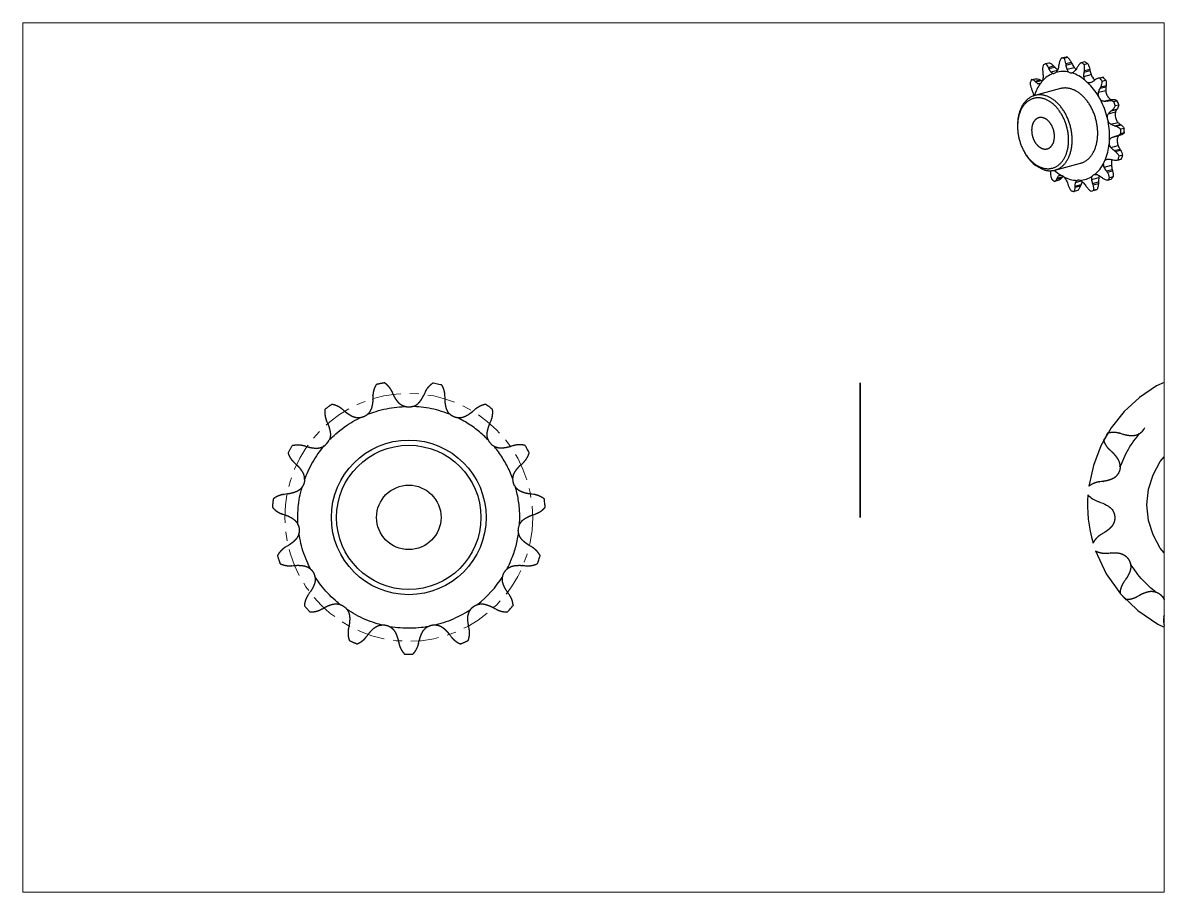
# Paper-space layout 'Layout2' of a CAD drawing. Header units: inches. Extents: x 1.05 to 9.45, y 0.8 to 7.2.
# The model-space entities are those that its viewports show. They can reach past a viewport. Long polylines and large blocks are cut down to what shows.
import ezdxf

# ---------------------------------------------------------------- set-up
doc = ezdxf.new("R2010")
doc.units = ezdxf.units.IN
doc.header["$LTSCALE"] = 0.5209
doc.header["$MEASUREMENT"] = 0
doc.linetypes.add('SLD-Center', pattern=[0.75, 0.6, -0.05, 0.05, -0.05])
doc.linetypes.add('SLD-Solid', pattern=[0])

msp = doc.modelspace()

# ---------------------------------------------------------------- linework, layer by layer
at = {"color": 7, "linetype": 'SLD-Solid', "lineweight": 25}
for p, q in [((5.149, 4.1542), (5.1322, 4.1497)), ((5.1463, 4.15), (5.1631, 4.1545)), ((5.0561, 4.1239), (5.0729, 4.1284)), ((5.0701, 4.1057), (5.0957, 4.1126)), ((5.0728, 4.0998), (5.1007, 4.1073)), ((5.1552, 4.1241), (5.1807, 4.1309)), ((5.1561, 4.1168), (5.1841, 4.1243)), ((5.1606, 4.0964), (5.1954, 4.1057)), ((5.2464, 4.1322), (5.2296, 4.1277)), ((5.2437, 4.1198), (5.2605, 4.1243)), ((5.2451, 4.0904), (5.2706, 4.0972)), ((4.9887, 4.0461), (5.0055, 4.0506)), ((5.0047, 4.0386), (5.0303, 4.0455)), ((5.0084, 4.0349), (5.0364, 4.0424)), ((5.2426, 4.0614), (5.2774, 4.0707)), ((5.244, 4.0831), (5.2719, 4.0905)), ((5.3308, 4.0573), (5.3111, 4.052)), ((5.3366, 4.0578), (5.3198, 4.0533)), ((5.3315, 4.0386), (5.3483, 4.0431)), ((5.1284, 4.0027), (5.0046, 3.9696)), ((5.3136, 3.9849), (5.3483, 3.9942)), ((5.3212, 4.0043), (5.3491, 4.0118)), ((5.3244, 4.0105), (5.3499, 4.0174)), ((5.3382, 3.9412), (5.3729, 3.9505)), ((5.3563, 3.9417), (5.3843, 3.9492)), ((5.3624, 3.9428), (5.388, 3.9496)), ((5.404, 3.9438), (5.3873, 3.9393)), ((5.3613, 3.8803), (5.3961, 3.8896)), ((5.3744, 3.8943), (5.4023, 3.9018)), ((5.3794, 3.8983), (5.4049, 3.9052)), ((5.3945, 3.9203), (5.4113, 3.9248)), ((4.9206, 3.824), (4.9206, 3.8192)), ((5.3727, 3.8297), (5.4074, 3.839)), ((5.3906, 3.8218), (5.4186, 3.8293)), ((5.3969, 3.82), (5.4224, 3.8268)), ((5.3775, 3.7657), (5.4122, 3.775)), ((5.4026, 3.7737), (5.4273, 3.7803)), ((5.437, 3.81), (5.4202, 3.8055)), ((5.4217, 3.7855), (5.4385, 3.79)), ((5.3737, 3.717), (5.4084, 3.7263)), ((5.3889, 3.7022), (5.4169, 3.7096)), ((4.9537, 3.6955), (4.9561, 3.6914)), ((5.3945, 3.6977), (5.42, 3.7046)), ((5.4053, 3.6564), (5.4232, 3.6612)), ((5.4086, 3.6575), (5.4253, 3.662)), ((5.4298, 3.6795), (5.413, 3.675)), ((5.1017, 3.6073), (5.2254, 3.6405)), ((5.341, 3.6224), (5.3757, 3.6317)), ((5.3515, 3.6034), (5.3794, 3.6109)), ((5.3556, 3.5972), (5.3812, 3.6041)), ((5.116, 3.5572), (5.0992, 3.5527)), ((5.1111, 3.5642), (5.1366, 3.5711)), ((5.1129, 3.5687), (5.1409, 3.5762)), ((5.1419, 3.5773), (5.1409, 3.5762)), ((5.2803, 3.5624), (5.3151, 3.5717)), ((5.2848, 3.5426), (5.3128, 3.5501)), ((5.287, 3.5358), (5.3125, 3.5427)), ((5.3572, 3.5583), (5.374, 3.5628)), ((5.3837, 3.5748), (5.3669, 3.5703)), ((5.212, 3.5079), (5.1952, 3.5034)), ((5.2004, 3.5303), (5.2284, 3.5378)), ((5.2005, 3.5242), (5.226, 3.531)), ((5.2767, 3.5052), (5.2935, 3.5097)), ((5.3066, 3.5141), (5.2898, 3.5096))]:
    msp.add_line(p, q, dxfattribs=at)
at = {"color": 8, "linetype": 'SLD-Solid', "lineweight": 25}
for p, q in [((5.0818, 4.0841), (5.1143, 4.0928)), ((5.0198, 4.0265), (5.0359, 4.0308)), ((5.1199, 3.5797), (5.1311, 3.5827)), ((5.2021, 3.5473), (5.2299, 3.5547))]:
    msp.add_line(p, q, dxfattribs=at)
at = {"color": 7, "linetype": 'SLD-Solid', "lineweight": 25, "flags": 128}
for points in [[(5.2254, 3.6405), (5.2276, 3.6411), (5.2308, 3.6421), (5.234, 3.6433), (5.2371, 3.6445), (5.2402, 3.6459), (5.2432, 3.6474), (5.2462, 3.649), (5.2491, 3.6508), (5.252, 3.6526), (5.2548, 3.6546), (5.2576, 3.6567), (5.2603, 3.6589), (5.263, 3.6612), (5.2656, 3.6636), (5.2682, 3.6661), (5.2707, 3.6688), (5.2731, 3.6715), (5.2754, 3.6743), (5.2777, 3.6773), (5.2799, 3.6803), (5.2821, 3.6835), (5.2842, 3.6867), (5.2862, 3.69), (5.2881, 3.6934), (5.29, 3.6969), (5.2917, 3.7005), (5.2934, 3.7042), (5.295, 3.7079), (5.2966, 3.7118), (5.298, 3.7157), (5.2994, 3.7197), (5.3007, 3.7237), (5.3019, 3.7278), (5.303, 3.732), (5.304, 3.7362), (5.305, 3.7405), (5.3058, 3.7449), (5.3066, 3.7493), (5.3073, 3.7538), (5.3079, 3.7583), (5.3084, 3.7628), (5.3088, 3.7674), (5.3091, 3.772), (5.3093, 3.7767), (5.3094, 3.7814), (5.3095, 3.7861), (5.3094, 3.7908), (5.3093, 3.7956), (5.3091, 3.8004), (5.3088, 3.8052), (5.3084, 3.81), (5.3079, 3.8148), (5.3073, 3.8196), (5.3066, 3.8244), (5.3058, 3.8292), (5.305, 3.834), (5.304, 3.8388), (5.303, 3.8436), (5.3019, 3.8484), (5.3007, 3.8532), (5.2994, 3.8579), (5.298, 3.8626), (5.2966, 3.8673), (5.295, 3.872), (5.2934, 3.8766), (5.2917, 3.8812), (5.29, 3.8857), (5.2881, 3.8902), (5.2862, 3.8946), (5.2842, 3.899), (5.2821, 3.9034), (5.2799, 3.9077), (5.2777, 3.9119), (5.2754, 3.9161), (5.2731, 3.9202), (5.2707, 3.9242), (5.2682, 3.9282), (5.2656, 3.9321), (5.263, 3.9359), (5.2603, 3.9396), (5.2576, 3.9433), (5.2548, 3.9469), (5.252, 3.9504), (5.2491, 3.9538), (5.2462, 3.9571), (5.2432, 3.9603), (5.2402, 3.9634), (5.2371, 3.9664), (5.234, 3.9694), (5.2308, 3.9722), (5.2276, 3.9749), (5.2244, 3.9775), (5.2212, 3.98), (5.2179, 3.9824), (5.2146, 3.9847), (5.2112, 3.9869), (5.2079, 3.989), (5.2045, 3.9909), (5.2011, 3.9927), (5.1976, 3.9945), (5.1942, 3.9961), (5.1908, 3.9975), (5.1873, 3.9989), (5.1838, 4.0001), (5.1804, 4.0013), (5.1769, 4.0022), (5.1734, 4.0031), (5.17, 4.0039), (5.1665, 4.0045), (5.1631, 4.005), (5.1596, 4.0053), (5.1562, 4.0056), (5.1527, 4.0057), (5.1493, 4.0057), (5.146, 4.0055), (5.1426, 4.0053), (5.1393, 4.0049), (5.1359, 4.0044), (5.1327, 4.0037), (5.1294, 4.003), (5.1284, 4.0027)], [(5.0532, 3.6078), (5.0566, 3.6069), (5.0601, 3.6062), (5.0636, 3.6056), (5.067, 3.6051), (5.0705, 3.6047), (5.0739, 3.6045), (5.0773, 3.6044), (5.0807, 3.6044), (5.0841, 3.6045), (5.0875, 3.6048), (5.0908, 3.6052), (5.0941, 3.6057), (5.0974, 3.6063), (5.1007, 3.6071), (5.1039, 3.608), (5.1071, 3.609), (5.1102, 3.6101), (5.1134, 3.6114), (5.1164, 3.6127), (5.1195, 3.6142), (5.1224, 3.6159), (5.1254, 3.6176), (5.1283, 3.6195), (5.1311, 3.6214), (5.1339, 3.6235), (5.1366, 3.6257), (5.1393, 3.628), (5.1419, 3.6304), (5.1444, 3.633), (5.1469, 3.6356), (5.1493, 3.6383), (5.1517, 3.6412), (5.154, 3.6441), (5.1562, 3.6472), (5.1584, 3.6503), (5.1604, 3.6535), (5.1624, 3.6569), (5.1644, 3.6603), (5.1662, 3.6638), (5.168, 3.6674), (5.1697, 3.671), (5.1713, 3.6748), (5.1728, 3.6786), (5.1743, 3.6825), (5.1757, 3.6865), (5.1769, 3.6906), (5.1781, 3.6947), (5.1793, 3.6988), (5.1803, 3.7031), (5.1812, 3.7074), (5.1821, 3.7117), (5.1829, 3.7161), (5.1835, 3.7206), (5.1841, 3.7251), (5.1846, 3.7297), (5.185, 3.7342), (5.1853, 3.7389), (5.1856, 3.7435), (5.1857, 3.7482), (5.1857, 3.7529), (5.1857, 3.7577), (5.1856, 3.7624), (5.1853, 3.7672), (5.185, 3.772), (5.1846, 3.7768), (5.1841, 3.7816), (5.1835, 3.7864), (5.1829, 3.7913), (5.1821, 3.7961), (5.1812, 3.8009), (5.1803, 3.8057), (5.1793, 3.8105), (5.1781, 3.8153), (5.1769, 3.82), (5.1757, 3.8248), (5.1743, 3.8295), (5.1728, 3.8342), (5.1713, 3.8388), (5.1697, 3.8434), (5.168, 3.848), (5.1662, 3.8525), (5.1644, 3.857), (5.1624, 3.8615), (5.1604, 3.8659), (5.1584, 3.8702), (5.1562, 3.8745), (5.154, 3.8788), (5.1517, 3.8829), (5.1493, 3.887), (5.1469, 3.8911), (5.1444, 3.895), (5.1419, 3.8989), (5.1393, 3.9027), (5.1366, 3.9065), (5.1339, 3.9101), (5.1311, 3.9137), (5.1283, 3.9172), (5.1254, 3.9206), (5.1224, 3.9239), (5.1195, 3.9271), (5.1164, 3.9303), (5.1134, 3.9333), (5.1102, 3.9362), (5.1071, 3.939), (5.1039, 3.9417), (5.1007, 3.9444), (5.0974, 3.9469), (5.0941, 3.9493), (5.0908, 3.9516), (5.0875, 3.9537), (5.0841, 3.9558), (5.0807, 3.9578), (5.0773, 3.9596), (5.0739, 3.9613), (5.0705, 3.9629), (5.067, 3.9644), (5.0636, 3.9657), (5.0601, 3.967), (5.0566, 3.9681), (5.0532, 3.9691), (5.0497, 3.97), (5.0462, 3.9707), (5.0428, 3.9713), (5.0393, 3.9718), (5.0359, 3.9722), (5.0324, 3.9724), (5.029, 3.9725), (5.0256, 3.9725), (5.0222, 3.9724), (5.0189, 3.9721), (5.0155, 3.9717), (5.0122, 3.9712), (5.0089, 3.9706), (5.0057, 3.9698), (5.0024, 3.9689), (4.9992, 3.9679), (4.9961, 3.9668), (4.993, 3.9655), (4.9899, 3.9641), (4.9869, 3.9626), (4.9839, 3.961), (4.981, 3.9593), (4.9781, 3.9574), (4.9752, 3.9555), (4.9725, 3.9534), (4.9697, 3.9512), (4.9671, 3.9489), (4.9645, 3.9465), (4.9619, 3.9439), (4.9594, 3.9413), (4.957, 3.9386), (4.9546, 3.9357), (4.9524, 3.9328), (4.9501, 3.9297), (4.948, 3.9266), (4.9459, 3.9234), (4.9439, 3.92), (4.942, 3.9166), (4.9401, 3.9131), (4.9383, 3.9095), (4.9367, 3.9059), (4.935, 3.9021), (4.9335, 3.8983), (4.932, 3.8944), (4.9307, 3.8904), (4.9294, 3.8863), (4.9282, 3.8822), (4.9271, 3.8781), (4.926, 3.8738), (4.9251, 3.8695), (4.9243, 3.8652), (4.9235, 3.8607), (4.9228, 3.8563), (4.9222, 3.8518), (4.9217, 3.8472), (4.9213, 3.8427), (4.921, 3.838), (4.9208, 3.8334), (4.9206, 3.8287), (4.9206, 3.824), (4.9206, 3.824)], [(5.0443, 3.6175), (5.0476, 3.6167), (5.0508, 3.616), (5.054, 3.6154), (5.0573, 3.6149), (5.0605, 3.6146), (5.0637, 3.6144), (5.0669, 3.6143), (5.0701, 3.6143), (5.0732, 3.6144), (5.0764, 3.6146), (5.0795, 3.615), (5.0826, 3.6155), (5.0856, 3.6161), (5.0887, 3.6168), (5.0917, 3.6176), (5.0947, 3.6186), (5.0976, 3.6196), (5.1005, 3.6208), (5.1034, 3.6221), (5.1062, 3.6235), (5.109, 3.625), (5.1117, 3.6266), (5.1144, 3.6284), (5.1171, 3.6302), (5.1197, 3.6321), (5.1222, 3.6342), (5.1247, 3.6363), (5.1271, 3.6386), (5.1295, 3.641), (5.1318, 3.6434), (5.1341, 3.646), (5.1363, 3.6486), (5.1384, 3.6514), (5.1405, 3.6542), (5.1425, 3.6571), (5.1444, 3.6602), (5.1463, 3.6633), (5.1481, 3.6665), (5.1498, 3.6697), (5.1515, 3.6731), (5.1531, 3.6765), (5.1546, 3.68), (5.156, 3.6836), (5.1574, 3.6872), (5.1587, 3.6909), (5.1599, 3.6947), (5.161, 3.6986), (5.162, 3.7025), (5.163, 3.7064), (5.1639, 3.7104), (5.1647, 3.7145), (5.1654, 3.7186), (5.166, 3.7228), (5.1665, 3.727), (5.167, 3.7312), (5.1674, 3.7355), (5.1677, 3.7398), (5.1679, 3.7442), (5.168, 3.7485), (5.1681, 3.7529), (5.168, 3.7574), (5.1679, 3.7618), (5.1677, 3.7663), (5.1674, 3.7707), (5.167, 3.7752), (5.1665, 3.7797), (5.166, 3.7842), (5.1654, 3.7887), (5.1647, 3.7932), (5.1639, 3.7977), (5.163, 3.8022), (5.162, 3.8067), (5.161, 3.8111), (5.1599, 3.8156), (5.1587, 3.82), (5.1574, 3.8244), (5.156, 3.8287), (5.1546, 3.8331), (5.1531, 3.8374), (5.1515, 3.8417), (5.1498, 3.8459), (5.1481, 3.8501), (5.1463, 3.8543), (5.1444, 3.8584), (5.1425, 3.8624), (5.1405, 3.8664), (5.1384, 3.8704), (5.1363, 3.8743), (5.1341, 3.8781), (5.1318, 3.8819), (5.1295, 3.8856), (5.1271, 3.8892), (5.1247, 3.8928), (5.1222, 3.8962), (5.1197, 3.8997), (5.1171, 3.903), (5.1144, 3.9063), (5.1117, 3.9094), (5.109, 3.9125), (5.1062, 3.9155), (5.1034, 3.9184), (5.1005, 3.9213), (5.0976, 3.924), (5.0947, 3.9266), (5.0917, 3.9292), (5.0887, 3.9316), (5.0856, 3.9339), (5.0826, 3.9362), (5.0795, 3.9383), (5.0764, 3.9404), (5.0732, 3.9423), (5.0701, 3.9441), (5.0669, 3.9458), (5.0637, 3.9474), (5.0605, 3.9489), (5.0573, 3.9503), (5.054, 3.9516), (5.0508, 3.9527), (5.0476, 3.9538), (5.0443, 3.9547), (5.0411, 3.9555), (5.0379, 3.9562), (5.0346, 3.9568), (5.0314, 3.9572), (5.0282, 3.9576), (5.025, 3.9578), (5.0218, 3.9579), (5.0186, 3.9579), (5.0154, 3.9578), (5.0123, 3.9575), (5.0092, 3.9572), (5.0061, 3.9567), (5.003, 3.9561), (5, 3.9554), (4.997, 3.9545), (4.994, 3.9536), (4.9911, 3.9525), (4.9882, 3.9514), (4.9853, 3.9501), (4.9825, 3.9487), (4.9797, 3.9472), (4.9769, 3.9455), (4.9742, 3.9438), (4.9716, 3.942), (4.969, 3.94), (4.9665, 3.938), (4.964, 3.9358), (4.9615, 3.9336), (4.9592, 3.9312), (4.9568, 3.9287), (4.9546, 3.9262), (4.9524, 3.9235), (4.9502, 3.9208), (4.9482, 3.9179), (4.9462, 3.915), (4.9442, 3.912), (4.9424, 3.9089), (4.9406, 3.9057), (4.9388, 3.9024), (4.9372, 3.8991), (4.9356, 3.8957), (4.9341, 3.8922), (4.9326, 3.8886), (4.9313, 3.8849), (4.93, 3.8812), (4.9288, 3.8775), (4.9277, 3.8736), (4.9266, 3.8697), (4.9257, 3.8658), (4.9248, 3.8617), (4.924, 3.8577), (4.9233, 3.8536), (4.9227, 3.8494), (4.9221, 3.8452), (4.9216, 3.841), (4.9213, 3.8367), (4.921, 3.8324), (4.9208, 3.828), (4.9206, 3.8236), (4.9206, 3.8192), (4.9206, 3.8148), (4.9208, 3.8104), (4.921, 3.8059), (4.9213, 3.8014), (4.9216, 3.7969), (4.9221, 3.7924), (4.9227, 3.788), (4.9233, 3.7835), (4.924, 3.779), (4.9248, 3.7745), (4.9257, 3.77), (4.9266, 3.7655), (4.9277, 3.7611), (4.9288, 3.7566), (4.93, 3.7522), (4.9313, 3.7478), (4.9326, 3.7434), (4.9341, 3.7391), (4.9356, 3.7348), (4.9372, 3.7305), (4.9388, 3.7263), (4.9406, 3.7221), (4.9424, 3.7179), (4.9442, 3.7138), (4.9462, 3.7097), (4.9482, 3.7057), (4.9502, 3.7018), (4.9524, 3.6979), (4.9546, 3.6941), (4.9568, 3.6903), (4.9592, 3.6866), (4.9615, 3.683), (4.964, 3.6794), (4.9665, 3.6759), (4.969, 3.6725), (4.9716, 3.6692), (4.9742, 3.6659), (4.9769, 3.6627), (4.9797, 3.6596), (4.9825, 3.6566), (4.9853, 3.6537), (4.9882, 3.6509), (4.9911, 3.6482), (4.994, 3.6455), (4.997, 3.643), (5, 3.6406), (5.003, 3.6382), (5.0061, 3.636), (5.0092, 3.6338), (5.0123, 3.6318), (5.0154, 3.6299), (5.0186, 3.6281), (5.0218, 3.6263), (5.025, 3.6247), (5.0282, 3.6233), (5.0314, 3.6219), (5.0346, 3.6206), (5.0379, 3.6194), (5.0411, 3.6184), (5.0443, 3.6175)], [(5.0443, 3.7108), (5.0458, 3.7105), (5.0472, 3.7101), (5.0487, 3.7099), (5.0501, 3.7097), (5.0515, 3.7095), (5.053, 3.7094), (5.0544, 3.7094), (5.0558, 3.7094), (5.0572, 3.7094), (5.0586, 3.7095), (5.06, 3.7097), (5.0614, 3.7099), (5.0628, 3.7102), (5.0641, 3.7105), (5.0655, 3.7109), (5.0668, 3.7113), (5.0681, 3.7118), (5.0694, 3.7123), (5.0707, 3.7129), (5.0719, 3.7135), (5.0732, 3.7142), (5.0744, 3.7149), (5.0756, 3.7157), (5.0768, 3.7165), (5.078, 3.7174), (5.0791, 3.7183), (5.0802, 3.7192), (5.0813, 3.7202), (5.0824, 3.7213), (5.0834, 3.7224), (5.0844, 3.7235), (5.0854, 3.7247), (5.0863, 3.7259), (5.0873, 3.7272), (5.0882, 3.7285), (5.089, 3.7299), (5.0899, 3.7313), (5.0907, 3.7327), (5.0914, 3.7341), (5.0922, 3.7356), (5.0929, 3.7372), (5.0935, 3.7387), (5.0942, 3.7403), (5.0948, 3.7419), (5.0954, 3.7436), (5.0959, 3.7453), (5.0964, 3.747), (5.0969, 3.7487), (5.0973, 3.7505), (5.0977, 3.7523), (5.098, 3.7541), (5.0984, 3.756), (5.0986, 3.7578), (5.0989, 3.7597), (5.0991, 3.7616), (5.0993, 3.7635), (5.0994, 3.7654), (5.0995, 3.7674), (5.0996, 3.7693), (5.0996, 3.7713), (5.0996, 3.7733), (5.0995, 3.7752), (5.0994, 3.7772), (5.0993, 3.7792), (5.0991, 3.7812), (5.0989, 3.7832), (5.0986, 3.7852), (5.0984, 3.7873), (5.098, 3.7893), (5.0977, 3.7913), (5.0973, 3.7933), (5.0969, 3.7953), (5.0964, 3.7973), (5.0959, 3.7992), (5.0954, 3.8012), (5.0948, 3.8032), (5.0942, 3.8051), (5.0935, 3.8071), (5.0929, 3.809), (5.0922, 3.8109), (5.0914, 3.8128), (5.0907, 3.8147), (5.0899, 3.8165), (5.089, 3.8183), (5.0882, 3.8202), (5.0873, 3.8219), (5.0863, 3.8237), (5.0854, 3.8254), (5.0844, 3.8272), (5.0834, 3.8288), (5.0824, 3.8305), (5.0813, 3.8321), (5.0802, 3.8337), (5.0791, 3.8353), (5.078, 3.8368), (5.0768, 3.8383), (5.0756, 3.8397), (5.0744, 3.8411), (5.0732, 3.8425), (5.0719, 3.8439), (5.0707, 3.8452), (5.0694, 3.8464), (5.0681, 3.8476), (5.0668, 3.8488), (5.0655, 3.85), (5.0641, 3.851), (5.0628, 3.8521), (5.0614, 3.8531), (5.06, 3.854), (5.0586, 3.855), (5.0572, 3.8558), (5.0558, 3.8566), (5.0544, 3.8574), (5.053, 3.8581), (5.0515, 3.8588), (5.0501, 3.8594), (5.0487, 3.86), (5.0472, 3.8605), (5.0458, 3.8609), (5.0443, 3.8613), (5.0429, 3.8617), (5.0414, 3.862), (5.04, 3.8623), (5.0386, 3.8625), (5.0371, 3.8626), (5.0357, 3.8627), (5.0343, 3.8628), (5.0328, 3.8628), (5.0314, 3.8627), (5.03, 3.8626), (5.0286, 3.8625), (5.0273, 3.8622), (5.0259, 3.862), (5.0245, 3.8617), (5.0232, 3.8613), (5.0219, 3.8609), (5.0205, 3.8604), (5.0192, 3.8599), (5.018, 3.8593), (5.0167, 3.8587), (5.0155, 3.858), (5.0142, 3.8573), (5.013, 3.8565), (5.0119, 3.8557), (5.0107, 3.8548), (5.0096, 3.8539), (5.0085, 3.8529), (5.0074, 3.8519), (5.0063, 3.8509), (5.0053, 3.8498), (5.0043, 3.8486), (5.0033, 3.8474), (5.0023, 3.8462), (5.0014, 3.8449), (5.0005, 3.8436), (4.9996, 3.8423), (4.9988, 3.8409), (4.998, 3.8395), (4.9972, 3.838), (4.9965, 3.8365), (4.9958, 3.835), (4.9951, 3.8334), (4.9945, 3.8318), (4.9939, 3.8302), (4.9933, 3.8286), (4.9928, 3.8269), (4.9923, 3.8252), (4.9918, 3.8234), (4.9914, 3.8216), (4.991, 3.8199), (4.9906, 3.818), (4.9903, 3.8162), (4.99, 3.8143), (4.9898, 3.8125), (4.9896, 3.8106), (4.9894, 3.8087), (4.9893, 3.8067), (4.9892, 3.8048), (4.9891, 3.8028), (4.9891, 3.8009), (4.9891, 3.7989), (4.9892, 3.7969), (4.9893, 3.7949), (4.9894, 3.7929), (4.9896, 3.7909), (4.9898, 3.7889), (4.99, 3.7869), (4.9903, 3.7849), (4.9906, 3.7829), (4.991, 3.7809), (4.9914, 3.7789), (4.9918, 3.7769), (4.9923, 3.7749), (4.9928, 3.7729), (4.9933, 3.7709), (4.9939, 3.769), (4.9945, 3.767), (4.9951, 3.7651), (4.9958, 3.7632), (4.9965, 3.7613), (4.9972, 3.7594), (4.998, 3.7575), (4.9988, 3.7556), (4.9996, 3.7538), (5.0005, 3.752), (5.0014, 3.7502), (5.0023, 3.7485), (5.0033, 3.7467), (5.0043, 3.745), (5.0053, 3.7433), (5.0063, 3.7417), (5.0074, 3.74), (5.0085, 3.7385), (5.0096, 3.7369), (5.0107, 3.7354), (5.0119, 3.7339), (5.013, 3.7324), (5.0142, 3.731), (5.0155, 3.7296), (5.0167, 3.7283), (5.018, 3.727), (5.0192, 3.7257), (5.0205, 3.7245), (5.0219, 3.7233), (5.0232, 3.7222), (5.0245, 3.7211), (5.0259, 3.7201), (5.0273, 3.7191), (5.0286, 3.7181), (5.03, 3.7172), (5.0314, 3.7163), (5.0328, 3.7155), (5.0343, 3.7148), (5.0357, 3.7141), (5.0371, 3.7134), (5.0386, 3.7128), (5.04, 3.7122), (5.0414, 3.7117), (5.0429, 3.7112), (5.0443, 3.7108)]]:
    msp.add_lwpolyline(points, dxfattribs=at)
at = {"extrusion": (-1, 0, 6.12323e-17), "elevation": -4.1579}
msp.add_lwpolyline([(-2.2984, -0.2808), (-2.2734, -0.3058), (-1.9234, -0.3058), (-1.9234, 0.1792), (-2.0701, 0.1792), (-1.9234, 0.1792), (-1.9234, -0.3058), (-2.2734, -0.3058), (-2.2984, -0.2808), (-2.2984, 0.0692)], close=True, dxfattribs=at)
at = {"color": 8, "linetype": 'SLD-Center', "lineweight": 18}
msp.add_circle((1.9693, 1.9234), 0.601, dxfattribs=at)
at = {"color": 7, "linetype": 'SLD-Solid', "lineweight": 25}
for centre, radius in [((5.9232, 1.9845), 0.375), ((1.9693, 1.9234), 0.375), ((1.9693, 1.9234), 0.35), ((1.9693, 1.9234), 0.1563)]:
    msp.add_circle(centre, radius, dxfattribs=at)
for centre, radius, start, end in [((5.1427, 3.9889), 0.1612, 88.7358, 93.7505), ((5.1595, 3.9934), 0.1612, 88.7358, 93.7505), ((5.1502, 3.9812), 0.171, 123.4193, 128.2403), ((5.1191, 3.9128), 0.2416, 58.9454, 62.7733), ((5.1359, 3.9173), 0.2416, 58.9454, 62.7733), ((5.2268, 3.923), 0.2681, 152.6662, 156.2379), ((5.1463, 3.9475), 0.1397, 112.435, 139.2246), ((5.095, 4.0926), 0.0161, 262.9129, 314.5116), ((5.1407, 3.9538), 0.1319, 77.3208, 105.1655), ((5.1816, 4.098), 0.0195, 232.4208, 277.5832), ((5.122, 3.8925), 0.1962, 50.1913, 71.5274), ((5.2736, 4.0597), 0.0308, 212.2409, 245.417), ((5.3146, 4.072), 0.0336, 213.0691, 236.1825), ((5.0299, 3.8108), 0.3779, 37.0649, 39.9057), ((5.0467, 3.8153), 0.3779, 37.0649, 39.9057), ((5.2037, 3.9028), 0.2127, 144.365, 161.9629), ((5.0201, 4.0452), 0.0214, 299.9855, 342.4849), ((5.0501, 3.8103), 0.3056, 30.5557, 46.4148), ((5.3552, 3.9779), 0.0437, 196.2069, 222.4162), ((4.9809, 3.7694), 0.3861, 14.0516, 27.6159), ((5.3941, 3.9883), 0.0437, 196.2069, 222.4162), ((4.9443, 3.7599), 0.4779, 19.6191, 22.0483), ((4.9611, 3.7644), 0.4779, 19.6191, 22.0483), ((5.4425, 3.8739), 0.0482, 180.3678, 204.9003), ((5.4036, 3.8635), 0.0482, 180.3678, 204.9003), ((4.9963, 3.7706), 0.3708, 357.3545, 11.2897), ((5.4439, 3.7512), 0.0404, 161.6832, 189.3093), ((4.9634, 3.7609), 0.459, 3.0742, 5.5699), ((4.9802, 3.7654), 0.459, 3.0742, 5.5699), ((5.0935, 3.7616), 0.2731, 337.1577, 354.2585), ((5.405, 3.7408), 0.0404, 161.6832, 189.3093), ((5.1081, 3.7697), 0.171, 207.2658, 251.26), ((5.3646, 3.637), 0.027, 136.3069, 172.5972), ((5.4096, 3.6456), 0.0332, 157.8795, 170.8816), ((5.0839, 3.7495), 0.3374, 344.1762, 347.2401), ((5.1007, 3.754), 0.3374, 344.1762, 347.2401), ((5.2498, 3.7766), 0.2277, 228.3358, 238.3421), ((5.1857, 3.7182), 0.1709, 309.5322, 332.9382), ((5.295, 3.7898), 0.3075, 227.1991, 230.4588), ((5.1262, 3.5588), 0.0244, 41.4469, 80.2718), ((5.2162, 3.713), 0.1556, 242.5423, 267.4618), ((5.2168, 3.5426), 0.0167, 66.1202, 116.3661), ((5.2138, 3.684), 0.1265, 274.3962, 303.0283), ((5.298, 3.5691), 0.0176, 101.6186, 150.0411), ((5.1984, 3.6957), 0.21, 319.1335, 323.3369), ((5.2152, 3.7002), 0.21, 319.1335, 323.3369), ((5.2373, 3.6896), 0.1909, 252.7625, 257.2416), ((5.2338, 3.6535), 0.1544, 286.1324, 291.2921), ((5.2506, 3.658), 0.1544, 286.1324, 291.2921), ((5.9232, 1.9845), 0.663, 31.5416, 172.2383), ((5.4764, 2.3868), 0.0668, 300.1467, 335.8533), ((1.5226, 2.3257), 0.0668, 300.1467, 335.8533), ((5.9232, 1.9845), 0.663, 175.7617, 196.2383), ((5.9232, 1.9845), 0.663, 199.7159, 4.2383), ((1.9693, 1.9234), 0.538, 308.1824, 327.8176)]:
    msp.add_arc(centre, radius, start, end, dxfattribs=at)
for points, knots in [([(5.1552, 4.1241), (5.1546, 4.1289), (5.1535, 4.1336), (5.1505, 4.1423), (5.1486, 4.1464), (5.1463, 4.15)], [0, 0, 0, 0, 0.5, 0.5, 1, 1, 1, 1]), ([(5.1631, 4.1545), (5.1666, 4.1512), (5.1698, 4.1476), (5.1757, 4.1396), (5.1784, 4.1353), (5.1807, 4.1309)], [0, 0, 0, 0, 0.5, 0.5, 1, 1, 1, 1]), ([(5.0444, 4.1155), (5.0433, 4.1107), (5.0426, 4.1059), (5.0421, 4.0959), (5.0422, 4.0909), (5.0428, 4.086)], [0, 0, 0, 0, 0.5, 0.5, 1, 1, 1, 1]), ([(5.0701, 4.1057), (5.0684, 4.1098), (5.0663, 4.1133), (5.0616, 4.1194), (5.0589, 4.122), (5.0561, 4.1239)], [0, 0, 0, 0, 0.5, 0.5, 1, 1, 1, 1]), ([(5.0729, 4.1284), (5.0769, 4.1268), (5.0809, 4.1247), (5.0885, 4.1194), (5.0922, 4.1162), (5.0957, 4.1126)], [0, 0, 0, 0, 0.5, 0.5, 1, 1, 1, 1]), ([(5.1007, 4.1073), (5.1014, 4.1066), (5.1026, 4.1054), (5.1045, 4.1035), (5.1064, 4.1017), (5.1084, 4.0999), (5.1104, 4.0982), (5.1124, 4.0966), (5.1139, 4.0953), (5.1148, 4.0947), (5.115, 4.0945)], [0, 0, 0, 0, 0.136429, 0.272857, 0.409784, 0.546711, 0.685184, 0.823658, 0.962664, 1, 1, 1, 1]), ([(5.1154, 4.0955), (5.1143, 4.0925), (5.113, 4.0898), (5.1099, 4.0849), (5.1081, 4.0828), (5.1062, 4.0811)], [0, 0, 0, 0, 0.5, 0.5, 1, 1, 1, 1]), ([(5.1322, 4.1497), (5.1297, 4.146), (5.1277, 4.1419), (5.1243, 4.133), (5.1229, 4.1283), (5.1221, 4.1233)], [0, 0, 0, 0, 0.5, 0.5, 1, 1, 1, 1]), ([(5.1697, 4.0825), (5.1677, 4.0841), (5.1659, 4.0861), (5.1628, 4.0908), (5.1616, 4.0935), (5.1606, 4.0964)], [0, 0, 0, 0, 0.5, 0.5, 1, 1, 1, 1]), ([(5.1954, 4.1057), (5.1957, 4.1052), (5.1964, 4.1042), (5.1976, 4.1028), (5.1988, 4.1014), (5.2, 4.1), (5.2013, 4.0987), (5.2027, 4.0974), (5.2037, 4.0965), (5.2043, 4.096), (5.2045, 4.0959)], [0, 0, 0, 0, 0.1332259, 0.2665487, 0.3997721, 0.536747, 0.673831, 0.8108028, 0.9580714, 1, 1, 1, 1]), ([(5.2296, 4.1277), (5.2261, 4.1256), (5.2229, 4.123), (5.217, 4.1167), (5.2143, 4.1129), (5.212, 4.1088)], [0, 0, 0, 0, 0.5, 0.5, 1, 1, 1, 1]), ([(5.2451, 4.0904), (5.2459, 4.0953), (5.2462, 4.1003), (5.2457, 4.1102), (5.245, 4.1151), (5.2437, 4.1198)], [0, 0, 0, 0, 0.5, 0.5, 1, 1, 1, 1]), ([(5.2605, 4.1243), (5.263, 4.1199), (5.265, 4.1155), (5.2684, 4.1063), (5.2698, 4.1017), (5.2706, 4.0972)], [0, 0, 0, 0, 0.5, 0.5, 1, 1, 1, 1]), ([(5.0047, 4.0386), (5.0023, 4.0411), (4.9997, 4.043), (4.9943, 4.0455), (4.9914, 4.0461), (4.9887, 4.0461)], [0, 0, 0, 0, 0.5, 0.5, 1, 1, 1, 1]), ([(5.0055, 4.0506), (5.0095, 4.051), (5.0136, 4.0507), (5.0219, 4.049), (5.0261, 4.0475), (5.0303, 4.0455)], [0, 0, 0, 0, 0.5, 0.5, 1, 1, 1, 1]), ([(5.0364, 4.0424), (5.0371, 4.042), (5.0386, 4.0413), (5.0402, 4.0406), (5.041, 4.0402), (5.0411, 4.0402)], [0, 0, 0, 0, 0.472164, 0.944328, 1, 1, 1, 1]), ([(5.0444, 4.0571), (5.0442, 4.0538), (5.0439, 4.0506), (5.0425, 4.0443), (5.0416, 4.0414), (5.0405, 4.0388)], [0, 0, 0, 0, 0.5, 0.5, 1, 1, 1, 1]), ([(5.093, 4.0767), (5.0909, 4.077), (5.0889, 4.0778), (5.0851, 4.0803), (5.0834, 4.082), (5.0818, 4.0841)], [0, 0, 0, 0, 0.5, 0.5, 1, 1, 1, 1]), ([(5.1974, 4.0866), (5.1954, 4.0844), (5.1934, 4.0827), (5.1889, 4.08), (5.1866, 4.0791), (5.1842, 4.0786)], [0, 0, 0, 0, 0.5, 0.5, 1, 1, 1, 1]), ([(5.2476, 4.0433), (5.2461, 4.0459), (5.2449, 4.0487), (5.2432, 4.0549), (5.2427, 4.0581), (5.2426, 4.0614)], [0, 0, 0, 0, 0.5, 0.5, 1, 1, 1, 1]), ([(5.2774, 4.0707), (5.2784, 4.0677), (5.2797, 4.0646), (5.2828, 4.0589), (5.2846, 4.0562), (5.2865, 4.0537)], [0, 0, 0, 0, 0.5, 0.5, 1, 1, 1, 1]), ([(5.3198, 4.0533), (5.3158, 4.0532), (5.3118, 4.0524), (5.3042, 4.0496), (5.3005, 4.0476), (5.297, 4.045)], [0, 0, 0, 0, 0.5, 0.5, 1, 1, 1, 1]), ([(5.3308, 4.0573), (5.3312, 4.0574), (5.3321, 4.0576), (5.3336, 4.0578), (5.3351, 4.0579), (5.3361, 4.0578), (5.3366, 4.0578)], [0, 0, 0, 0, 0.233215, 0.487289, 0.743313, 1, 1, 1, 1]), ([(5.3483, 4.0431), (5.3494, 4.0384), (5.3501, 4.0339), (5.3506, 4.0252), (5.3505, 4.0211), (5.3499, 4.0174)], [0, 0, 0, 0, 0.5, 0.5, 1, 1, 1, 1]), ([(4.9815, 4.031), (4.9818, 4.026), (4.9825, 4.0212), (4.9847, 4.0118), (4.9861, 4.0073), (4.9878, 4.0032)], [0, 0, 0, 0, 0.5, 0.5, 1, 1, 1, 1]), ([(5.0308, 4.0267), (5.029, 4.0257), (5.0272, 4.0252), (5.0235, 4.0251), (5.0216, 4.0256), (5.0198, 4.0265)], [0, 0, 0, 0, 0.5, 0.5, 1, 1, 1, 1]), ([(5.2762, 4.032), (5.2737, 4.031), (5.2711, 4.0305), (5.2659, 4.0304), (5.2633, 4.0308), (5.2608, 4.0317)], [0, 0, 0, 0, 0.5, 0.5, 1, 1, 1, 1]), ([(5.3133, 3.9657), (5.3126, 3.9689), (5.3122, 3.9721), (5.3123, 3.9786), (5.3128, 3.9818), (5.3136, 3.9849)], [0, 0, 0, 0, 0.5, 0.5, 1, 1, 1, 1]), ([(5.3244, 4.0105), (5.3266, 4.0147), (5.3283, 4.0192), (5.3307, 4.0286), (5.3314, 4.0336), (5.3315, 4.0386)], [0, 0, 0, 0, 0.5, 0.5, 1, 1, 1, 1]), ([(5.3483, 3.9942), (5.3485, 3.9914), (5.3488, 3.9884), (5.3502, 3.9823), (5.3511, 3.9792), (5.3522, 3.9761)], [0, 0, 0, 0, 0.5, 0.5, 1, 1, 1, 1]), ([(4.9967, 3.978), (4.9968, 3.9775), (4.9971, 3.9763), (4.9974, 3.9745), (4.9977, 3.9727), (4.998, 3.9708), (4.9982, 3.9691), (4.9983, 3.968), (4.9983, 3.9676)], [0, 0, 0, 0, 0.172586, 0.345298, 0.517882, 0.695325, 0.87291, 1, 1, 1, 1]), ([(5.3382, 3.9412), (5.3355, 3.9415), (5.3328, 3.9422), (5.3276, 3.9447), (5.3252, 3.9463), (5.323, 3.9484)], [0, 0, 0, 0, 0.5, 0.5, 1, 1, 1, 1]), ([(5.3619, 3.9588), (5.3637, 3.9567), (5.3655, 3.9549), (5.3693, 3.952), (5.3711, 3.951), (5.3729, 3.9505)], [0, 0, 0, 0, 0.5, 0.5, 1, 1, 1, 1]), ([(5.3873, 3.9393), (5.3832, 3.9412), (5.3792, 3.9424), (5.3708, 3.9436), (5.3666, 3.9435), (5.3624, 3.9428)], [0, 0, 0, 0, 0.5, 0.5, 1, 1, 1, 1]), ([(5.388, 3.9496), (5.3904, 3.9499), (5.393, 3.9496), (5.3985, 3.9476), (5.4013, 3.946), (5.404, 3.9438)], [0, 0, 0, 0, 0.5, 0.5, 1, 1, 1, 1]), ([(5.3554, 3.8632), (5.3556, 3.8664), (5.3562, 3.8694), (5.3582, 3.8752), (5.3596, 3.8779), (5.3613, 3.8803)], [0, 0, 0, 0, 0.5, 0.5, 1, 1, 1, 1]), ([(5.3794, 3.8983), (5.3827, 3.9011), (5.3857, 3.9043), (5.3908, 3.9117), (5.3929, 3.9159), (5.3945, 3.9203)], [0, 0, 0, 0, 0.5, 0.5, 1, 1, 1, 1]), ([(5.3961, 3.8896), (5.3953, 3.8875), (5.3948, 3.8851), (5.3942, 3.8797), (5.3941, 3.8767), (5.3943, 3.8736)], [0, 0, 0, 0, 0.5, 0.5, 1, 1, 1, 1]), ([(5.4113, 3.9248), (5.4109, 3.9207), (5.4102, 3.917), (5.408, 3.9103), (5.4066, 3.9075), (5.4049, 3.9052)], [0, 0, 0, 0, 0.5, 0.5, 1, 1, 1, 1]), ([(5.3727, 3.8297), (5.3701, 3.8313), (5.3677, 3.8332), (5.3634, 3.8377), (5.3615, 3.8403), (5.3599, 3.8432)], [0, 0, 0, 0, 0.5, 0.5, 1, 1, 1, 1]), ([(5.4202, 3.8055), (5.4168, 3.809), (5.4132, 3.8119), (5.4054, 3.8168), (5.4012, 3.8187), (5.3969, 3.82)], [0, 0, 0, 0, 0.5, 0.5, 1, 1, 1, 1]), ([(5.3988, 3.8536), (5.4, 3.8507), (5.4013, 3.8479), (5.4042, 3.843), (5.4058, 3.8408), (5.4074, 3.839)], [0, 0, 0, 0, 0.5, 0.5, 1, 1, 1, 1]), ([(5.4224, 3.8268), (5.4251, 3.8251), (5.4276, 3.8228), (5.4325, 3.8172), (5.4349, 3.8138), (5.437, 3.81)], [0, 0, 0, 0, 0.5, 0.5, 1, 1, 1, 1]), ([(5.3667, 3.7535), (5.3678, 3.7562), (5.3693, 3.7586), (5.373, 3.7627), (5.3751, 3.7644), (5.3775, 3.7657)], [0, 0, 0, 0, 0.5, 0.5, 1, 1, 1, 1]), ([(5.4005, 3.7732), (5.4046, 3.774), (5.4084, 3.7755), (5.4156, 3.7796), (5.4189, 3.7823), (5.4217, 3.7855)], [0, 0, 0, 0, 0.5, 0.5, 1, 1, 1, 1]), ([(5.4122, 3.775), (5.4108, 3.7739), (5.4095, 3.7725), (5.4073, 3.7688), (5.4063, 3.7665), (5.4056, 3.7639)], [0, 0, 0, 0, 0.5, 0.5, 1, 1, 1, 1]), ([(5.4159, 3.7772), (5.4155, 3.777), (5.4147, 3.7766), (5.4134, 3.7759), (5.4126, 3.7753), (5.4122, 3.775)], [0, 0, 0, 0, 0.321484, 0.660742, 1, 1, 1, 1]), ([(5.4385, 3.79), (5.4383, 3.7896), (5.4377, 3.7887), (5.4369, 3.7875), (5.4361, 3.7864), (5.4352, 3.7853), (5.4342, 3.7844), (5.4333, 3.7835), (5.4322, 3.7827), (5.4311, 3.7819), (5.43, 3.7813), (5.4287, 3.7807), (5.4278, 3.7804), (5.4273, 3.7803), (5.4273, 3.7803)], [0, 0, 0, 0, 0.084481, 0.168962, 0.254044, 0.339126, 0.426086, 0.513046, 0.600646, 0.688246, 0.789701, 0.891403, 0.993857, 1, 1, 1, 1]), ([(5.3737, 3.717), (5.3716, 3.7195), (5.3698, 3.7222), (5.3669, 3.728), (5.3659, 3.7311), (5.3652, 3.7343)], [0, 0, 0, 0, 0.5, 0.5, 1, 1, 1, 1]), ([(5.4041, 3.7447), (5.4043, 3.7414), (5.4049, 3.7382), (5.4063, 3.732), (5.4073, 3.729), (5.4084, 3.7263)], [0, 0, 0, 0, 0.5, 0.5, 1, 1, 1, 1]), ([(5.3451, 3.6556), (5.3471, 3.6573), (5.3492, 3.6586), (5.354, 3.6604), (5.3567, 3.6608), (5.3594, 3.6608)], [0, 0, 0, 0, 0.5, 0.5, 1, 1, 1, 1]), ([(5.3841, 3.6567), (5.3883, 3.6556), (5.3925, 3.6551), (5.4008, 3.6553), (5.4048, 3.6561), (5.4086, 3.6575)], [0, 0, 0, 0, 0.5, 0.5, 1, 1, 1, 1]), ([(5.413, 3.675), (5.4108, 3.6794), (5.4081, 3.6836), (5.4018, 3.6913), (5.3983, 3.6948), (5.3945, 3.6977)], [0, 0, 0, 0, 0.5, 0.5, 1, 1, 1, 1]), ([(5.42, 3.7046), (5.4222, 3.7011), (5.4241, 3.6973), (5.4274, 3.6889), (5.4288, 3.6843), (5.4298, 3.6795)], [0, 0, 0, 0, 0.5, 0.5, 1, 1, 1, 1]), ([(5.4253, 3.662), (5.4248, 3.6618), (5.4241, 3.6615), (5.4234, 3.6613), (5.4232, 3.6612)], [0, 0, 0, 0, 0.721292, 1, 1, 1, 1]), ([(5.0795, 3.6044), (5.0795, 3.6036), (5.0797, 3.6021), (5.0798, 3.5998), (5.0799, 3.5983), (5.0799, 3.5975)], [0, 0, 0, 0, 0.314119, 0.65706, 1, 1, 1, 1]), ([(5.341, 3.6224), (5.3397, 3.6254), (5.3388, 3.6284), (5.3377, 3.6346), (5.3376, 3.6375), (5.3379, 3.6404)], [0, 0, 0, 0, 0.5, 0.5, 1, 1, 1, 1]), ([(5.3669, 3.5703), (5.366, 3.575), (5.3646, 3.5796), (5.3609, 3.5886), (5.3585, 3.5931), (5.3556, 3.5972)], [0, 0, 0, 0, 0.5, 0.5, 1, 1, 1, 1]), ([(5.3768, 3.6509), (5.3761, 3.6478), (5.3757, 3.6447), (5.3753, 3.6382), (5.3754, 3.6349), (5.3757, 3.6317)], [0, 0, 0, 0, 0.5, 0.5, 1, 1, 1, 1]), ([(5.3812, 3.6041), (5.3823, 3.5995), (5.3831, 3.5947), (5.384, 3.5849), (5.384, 3.5798), (5.3837, 3.5748)], [0, 0, 0, 0, 0.5, 0.5, 1, 1, 1, 1]), ([(5.0802, 3.5913), (5.0803, 3.587), (5.0809, 3.5827), (5.0829, 3.5736), (5.0843, 3.5689), (5.0861, 3.5642)], [0, 0, 0, 0, 0.5, 0.5, 1, 1, 1, 1]), ([(5.0992, 3.5527), (5.1019, 3.5535), (5.1042, 3.5548), (5.1082, 3.5587), (5.1098, 3.5612), (5.1111, 3.5642)], [0, 0, 0, 0, 0.5, 0.5, 1, 1, 1, 1]), ([(5.1366, 3.5711), (5.1337, 3.5676), (5.1305, 3.5647), (5.1236, 3.5601), (5.1199, 3.5583), (5.116, 3.5572)], [0, 0, 0, 0, 0.5, 0.5, 1, 1, 1, 1]), ([(5.1199, 3.5797), (5.1212, 3.5811), (5.1227, 3.582), (5.1262, 3.5831), (5.1282, 3.5832), (5.1303, 3.5828)], [0, 0, 0, 0, 0.5, 0.5, 1, 1, 1, 1]), ([(5.1445, 3.5749), (5.1467, 3.5729), (5.1487, 3.5705), (5.1526, 3.5654), (5.1543, 3.5626), (5.1558, 3.5597)], [0, 0, 0, 0, 0.5, 0.5, 1, 1, 1, 1]), ([(5.2021, 3.5473), (5.2027, 3.5496), (5.2036, 3.5517), (5.206, 3.5552), (5.2075, 3.5566), (5.2093, 3.5575)], [0, 0, 0, 0, 0.5, 0.5, 1, 1, 1, 1]), ([(5.2235, 3.5579), (5.226, 3.557), (5.2285, 3.5557), (5.2334, 3.5524), (5.2358, 3.5504), (5.2381, 3.5481)], [0, 0, 0, 0, 0.5, 0.5, 1, 1, 1, 1]), ([(5.2342, 3.5516), (5.2339, 3.5511), (5.2332, 3.5497), (5.2323, 3.5476), (5.2312, 3.5452), (5.2302, 3.5428), (5.2293, 3.5403), (5.2287, 3.5387), (5.2284, 3.5378)], [0, 0, 0, 0, 0.127971, 0.300543, 0.475078, 0.649613, 0.824806, 1, 1, 1, 1]), ([(5.2803, 3.5624), (5.28, 3.5653), (5.28, 3.5681), (5.2808, 3.5734), (5.2816, 3.5758), (5.2828, 3.5779)], [0, 0, 0, 0, 0.5, 0.5, 1, 1, 1, 1]), ([(5.2945, 3.5864), (5.2969, 3.5868), (5.2994, 3.5868), (5.3047, 3.586), (5.3074, 3.5851), (5.31, 3.5838)], [0, 0, 0, 0, 0.5, 0.5, 1, 1, 1, 1]), ([(5.3125, 3.5427), (5.3124, 3.5377), (5.3118, 3.5327), (5.3098, 3.5231), (5.3084, 3.5185), (5.3066, 3.5141)], [0, 0, 0, 0, 0.5, 0.5, 1, 1, 1, 1]), ([(5.3173, 3.58), (5.3173, 3.5798), (5.317, 3.579), (5.3165, 3.5776), (5.316, 3.5757), (5.3155, 3.5737), (5.3152, 3.5724), (5.3151, 3.5717)], [0, 0, 0, 0, 0.066827, 0.29837, 0.529914, 0.764956, 1, 1, 1, 1]), ([(5.333, 3.569), (5.3368, 3.5662), (5.3408, 3.5638), (5.349, 3.5602), (5.3531, 3.5589), (5.3572, 3.5583)], [0, 0, 0, 0, 0.5, 0.5, 1, 1, 1, 1]), ([(5.1667, 3.5332), (5.1683, 3.5286), (5.1702, 3.5242), (5.175, 3.5154), (5.1777, 3.5112), (5.1808, 3.5073)], [0, 0, 0, 0, 0.5, 0.5, 1, 1, 1, 1]), ([(5.1952, 3.5034), (5.197, 3.506), (5.1983, 3.5091), (5.2001, 3.5161), (5.2006, 3.52), (5.2005, 3.5242)], [0, 0, 0, 0, 0.5, 0.5, 1, 1, 1, 1]), ([(5.226, 3.531), (5.2244, 3.5264), (5.2225, 3.5221), (5.2177, 3.5144), (5.215, 3.5109), (5.212, 3.5079)], [0, 0, 0, 0, 0.5, 0.5, 1, 1, 1, 1]), ([(5.2561, 3.5254), (5.259, 3.5213), (5.2622, 3.5175), (5.2691, 3.5107), (5.2728, 3.5077), (5.2767, 3.5052)], [0, 0, 0, 0, 0.5, 0.5, 1, 1, 1, 1]), ([(5.2898, 3.5096), (5.2904, 3.5136), (5.2905, 3.5178), (5.2895, 3.5267), (5.2885, 3.5313), (5.287, 3.5358)], [0, 0, 0, 0, 0.5, 0.5, 1, 1, 1, 1]), ([(4.1579, 2.5759, 0.1004), (4.1579, 2.5759, 0.1162), (4.1579, 2.5759, 0.1321), (4.1579, 2.5759, 0.1479), (4.1579, 2.5759, 0.1321), (4.1579, 2.5759, 0.1162), (4.1579, 2.5759, 0.1004), (4.1579, 2.5703, 0.0987), (4.1579, 2.5638, 0.0968), (4.1579, 2.549, 0.0926), (4.1579, 2.5407, 0.0904), (4.1579, 2.5318, 0.0881), (4.1579, 2.5274, 0.0869), (4.1579, 2.523, 0.0858), (4.1579, 2.5186, 0.0846), (4.1579, 2.5057, 0.0812), (4.1579, 2.4937, 0.078), (4.1579, 2.4826, 0.075), (4.1579, 2.4776, 0.0737), (4.1579, 2.4733, 0.0725), (4.1579, 2.466, 0.0705), (4.1579, 2.4631, 0.0697), (4.1579, 2.4611, 0.0692), (4.1579, 2.4483, 0.0692), (4.1579, 2.4356, 0.0692), (4.1579, 2.4229, 0.0692), (4.1579, 2.4174, 0.0692), (4.1579, 2.4118, 0.0692), (4.1579, 2.4062, 0.0692), (4.1579, 2.3703, 0.0692), (4.1579, 2.3343, 0.0692), (4.1579, 2.2984, 0.0692)], [0, 0, 0, 0, 1, 1, 1, 2, 2, 2, 2.5, 2.5, 3, 3, 3, 3.000378, 3.000378, 3.000378, 4.000378, 4.000378, 4.000378, 4.500378, 4.500378, 5.000378, 5.000378, 5.000378, 6.000378, 6.000378, 6.000378, 7.000378, 7.000378, 7.000378, 8.000378, 8.000378, 8.000378, 8.000378]), ([(4.1579, 2.0701, 0.1792), (4.1579, 2.0831, 0.1792), (4.1579, 2.0961, 0.1792), (4.1579, 2.1091, 0.1792), (4.1579, 2.162, 0.1792), (4.1579, 2.215, 0.1792), (4.1579, 2.268, 0.1792), (4.1579, 2.2781, 0.1792), (4.1579, 2.2883, 0.1792), (4.1579, 2.2984, 0.1792), (4.1579, 2.3343, 0.1792), (4.1579, 2.3703, 0.1792), (4.1579, 2.4062, 0.1792), (4.1579, 2.4118, 0.1792), (4.1579, 2.4174, 0.1792), (4.1579, 2.4229, 0.1792), (4.1579, 2.4356, 0.1792), (4.1579, 2.4483, 0.1792), (4.1579, 2.4611, 0.1792), (4.1579, 2.4631, 0.1786), (4.1579, 2.4659, 0.1778), (4.1579, 2.4732, 0.1758), (4.1579, 2.4776, 0.1746), (4.1579, 2.4826, 0.1733), (4.1579, 2.4937, 0.1703), (4.1579, 2.5057, 0.1671), (4.1579, 2.5186, 0.1637), (4.1579, 2.523, 0.1625), (4.1579, 2.5274, 0.1614), (4.1579, 2.5318, 0.1602), (4.1579, 2.5407, 0.1579), (4.1579, 2.5488, 0.1557), (4.1579, 2.5637, 0.1516), (4.1579, 2.5703, 0.1496), (4.1579, 2.5759, 0.1479)], [0, 0, 0, 0, 1, 1, 1, 2, 2, 2, 3, 3, 3, 4, 4, 4, 5, 5, 5, 6, 6, 6, 6.5, 6.5, 7, 7, 7, 8, 8, 8, 8.000378, 8.000378, 8.000378, 8.500378, 8.500378, 9.000378, 9.000378, 9.000378, 9.000378]), ([(5.262, 2.0335), (5.2684, 2.026), (5.2756, 2.0194), (5.2917, 2.0085), (5.3005, 2.004), (5.3098, 2.0009), (5.3144, 1.9994), (5.3189, 1.9978), (5.3235, 1.9963), (5.337, 1.9917), (5.3497, 1.9855), (5.3617, 1.9777), (5.3671, 1.9742), (5.3719, 1.97), (5.3803, 1.9602), (5.3838, 1.9547), (5.3864, 1.9487)], [3.685072, 3.685072, 3.685072, 3.685072, 4.185072, 4.185072, 4.685072, 4.685072, 4.685072, 4.685451, 4.685451, 4.685451, 5.685451, 5.685451, 5.685451, 6.185451, 6.185451, 6.685451, 6.685451, 6.685451, 6.685451])]:
    msp.add_open_spline(points, degree=3, knots=knots, dxfattribs=at)
for points in [[(5.0728, 4.0998), (5.0719, 4.1018), (5.071, 4.1038), (5.0701, 4.1057)], [(5.0818, 4.0841), (5.0784, 4.0887), (5.0754, 4.0939), (5.0728, 4.0998)], [(5.0957, 4.1126), (5.0974, 4.1108), (5.099, 4.109), (5.1007, 4.1073)], [(5.1208, 4.1161), (5.1195, 4.1089), (5.1177, 4.102), (5.1154, 4.0955)], [(5.1221, 4.1233), (5.1216, 4.1209), (5.1212, 4.1185), (5.1208, 4.1161)], [(5.1561, 4.1168), (5.1558, 4.1192), (5.1555, 4.1216), (5.1552, 4.1241)], [(5.1606, 4.0964), (5.1585, 4.1029), (5.157, 4.1097), (5.1561, 4.1168)], [(5.1807, 4.1309), (5.1818, 4.1287), (5.1829, 4.1265), (5.1841, 4.1243)], [(5.1841, 4.1243), (5.1874, 4.1178), (5.1911, 4.1117), (5.1954, 4.1057)], [(5.2087, 4.1027), (5.2054, 4.0968), (5.2016, 4.0914), (5.1974, 4.0866)], [(5.212, 4.1088), (5.2109, 4.1068), (5.2098, 4.1048), (5.2087, 4.1027)], [(5.2706, 4.0972), (5.2711, 4.095), (5.2715, 4.0928), (5.2719, 4.0905)], [(5.0303, 4.0455), (5.0323, 4.0444), (5.0343, 4.0434), (5.0364, 4.0424)], [(5.0428, 4.086), (5.043, 4.0836), (5.0433, 4.0811), (5.0436, 4.0787)], [(5.0436, 4.0787), (5.0444, 4.0716), (5.0446, 4.0643), (5.0444, 4.0571)], [(5.2426, 4.0614), (5.2424, 4.0686), (5.2428, 4.0759), (5.244, 4.0831)], [(5.244, 4.0831), (5.2443, 4.0855), (5.2447, 4.0879), (5.2451, 4.0904)], [(5.2719, 4.0905), (5.2732, 4.084), (5.275, 4.0774), (5.2774, 4.0707)], [(5.292, 4.0411), (5.287, 4.0372), (5.2817, 4.0342), (5.2762, 4.032)], [(5.297, 4.045), (5.2953, 4.0437), (5.2937, 4.0424), (5.292, 4.0411)], [(4.9878, 4.0032), (4.9887, 4.0012), (4.9895, 3.9992), (4.9904, 3.9972)], [(4.9904, 3.9972), (4.9929, 3.9912), (4.9949, 3.9848), (4.9967, 3.978)], [(5.0084, 4.0349), (5.0072, 4.0361), (5.006, 4.0374), (5.0047, 4.0386)], [(5.0198, 4.0265), (5.0158, 4.0284), (5.012, 4.0313), (5.0084, 4.0349)], [(5.3136, 3.9849), (5.3155, 3.9918), (5.318, 3.9983), (5.3212, 4.0043)], [(5.3212, 4.0043), (5.3222, 4.0064), (5.3233, 4.0085), (5.3244, 4.0105)], [(5.3491, 4.0118), (5.3483, 4.0064), (5.3481, 4.0005), (5.3483, 3.9942)], [(5.3499, 4.0174), (5.3497, 4.0155), (5.3494, 4.0137), (5.3491, 4.0118)], [(5.3563, 3.9417), (5.3503, 3.9406), (5.3443, 3.9404), (5.3382, 3.9412)], [(5.3624, 3.9428), (5.3604, 3.9424), (5.3584, 3.9421), (5.3563, 3.9417)], [(5.3729, 3.9505), (5.3769, 3.9492), (5.3807, 3.9488), (5.3843, 3.9492)], [(5.3843, 3.9492), (5.3855, 3.9493), (5.3867, 3.9495), (5.388, 3.9496)], [(5.3613, 3.8803), (5.3651, 3.8857), (5.3695, 3.8903), (5.3744, 3.8943)], [(5.3744, 3.8943), (5.376, 3.8956), (5.3777, 3.897), (5.3794, 3.8983)], [(5.4023, 3.9018), (5.3999, 3.8984), (5.3978, 3.8944), (5.3961, 3.8896)], [(5.4049, 3.9052), (5.404, 3.904), (5.4032, 3.9029), (5.4023, 3.9018)], [(5.3906, 3.8218), (5.3844, 3.8236), (5.3785, 3.8263), (5.3727, 3.8297)], [(5.3969, 3.82), (5.3948, 3.8206), (5.3927, 3.8212), (5.3906, 3.8218)], [(5.4074, 3.839), (5.4111, 3.835), (5.4148, 3.8318), (5.4186, 3.8293)], [(5.4186, 3.8293), (5.4199, 3.8285), (5.4212, 3.8276), (5.4224, 3.8268)], [(5.3775, 3.7657), (5.3828, 3.7686), (5.3884, 3.7707), (5.3944, 3.7719)], [(5.3944, 3.7719), (5.3964, 3.7723), (5.3984, 3.7727), (5.4005, 3.7732)], [(5.3889, 3.7022), (5.3834, 3.7065), (5.3783, 3.7114), (5.3737, 3.717)], [(5.4084, 3.7263), (5.4109, 3.7202), (5.4137, 3.7146), (5.4169, 3.7096)], [(5.4169, 3.7096), (5.4179, 3.708), (5.419, 3.7063), (5.42, 3.7046)], [(5.3594, 3.6608), (5.3654, 3.6608), (5.3716, 3.66), (5.3777, 3.6584)], [(5.3777, 3.6584), (5.3799, 3.6578), (5.382, 3.6573), (5.3841, 3.6567)], [(5.3945, 3.6977), (5.3927, 3.6992), (5.3908, 3.7007), (5.3889, 3.7022)], [(5.0799, 3.5975), (5.08, 3.5954), (5.0801, 3.5933), (5.0802, 3.5913)], [(5.3515, 3.6034), (5.3474, 3.6094), (5.3439, 3.6158), (5.341, 3.6224)], [(5.3556, 3.5972), (5.3543, 3.5993), (5.3529, 3.6013), (5.3515, 3.6034)], [(5.3757, 3.6317), (5.3765, 3.6245), (5.3777, 3.6176), (5.3794, 3.6109)], [(5.3794, 3.6109), (5.38, 3.6086), (5.3806, 3.6063), (5.3812, 3.6041)], [(5.1111, 3.5642), (5.1117, 3.5657), (5.1123, 3.5672), (5.1129, 3.5687)], [(5.1129, 3.5687), (5.1147, 3.573), (5.1171, 3.5767), (5.1199, 3.5797)], [(5.1409, 3.5762), (5.1395, 3.5745), (5.138, 3.5728), (5.1366, 3.5711)], [(5.1558, 3.5597), (5.1592, 3.5532), (5.162, 3.5467), (5.1643, 3.54)], [(5.2004, 3.5303), (5.2003, 3.5364), (5.2009, 3.542), (5.2021, 3.5473)], [(5.2381, 3.5481), (5.243, 3.543), (5.2476, 3.5374), (5.2518, 3.5315)], [(5.2848, 3.5426), (5.2826, 3.5493), (5.2811, 3.5559), (5.2803, 3.5624)], [(5.287, 3.5358), (5.2863, 3.5381), (5.2855, 3.5404), (5.2848, 3.5426)], [(5.31, 3.5838), (5.316, 3.581), (5.3217, 3.5775), (5.3273, 3.5733)], [(5.3128, 3.5501), (5.3127, 3.5476), (5.3126, 3.5452), (5.3125, 3.5427)], [(5.3151, 3.5717), (5.3137, 3.5646), (5.313, 3.5574), (5.3128, 3.5501)], [(5.3273, 3.5733), (5.3292, 3.5719), (5.3311, 3.5705), (5.333, 3.569)], [(5.1643, 3.54), (5.1651, 3.5377), (5.1659, 3.5355), (5.1667, 3.5332)], [(5.2005, 3.5242), (5.2005, 3.5262), (5.2004, 3.5283), (5.2004, 3.5303)], [(5.2284, 3.5378), (5.2276, 3.5356), (5.2268, 3.5333), (5.226, 3.531)], [(5.2518, 3.5315), (5.2533, 3.5294), (5.2547, 3.5274), (5.2561, 3.5254)]]:
    msp.add_open_spline(points, degree=3, dxfattribs=at)
for points, weights, knots in [([(1.9898, 2.4611), (1.9764, 2.4567), (1.9623, 2.4567), (1.9489, 2.4611), (1.9426, 2.4631), (1.9369, 2.4659), (1.9262, 2.4732), (1.9215, 2.4776), (1.9174, 2.4826), (1.9084, 2.4937), (1.901, 2.5057), (1.895, 2.5186), (1.893, 2.523), (1.891, 2.5274), (1.889, 2.5318), (1.8849, 2.5407), (1.8797, 2.5488), (1.8671, 2.5637), (1.8597, 2.5703), (1.8515, 2.5759), (1.8381, 2.5735), (1.8248, 2.5706), (1.8116, 2.5674), (1.8064, 2.559), (1.8024, 2.5501), (1.7969, 2.5314), (1.7955, 2.5217), (1.7953, 2.5119), (1.7953, 2.5071), (1.7952, 2.5022), (1.7952, 2.4974), (1.795, 2.4832), (1.7931, 2.4692), (1.7894, 2.4554), (1.7877, 2.4493), (1.7851, 2.4432), (1.7784, 2.4323), (1.7742, 2.4272), (1.7694, 2.4229), (1.8267, 2.4459), (1.8871, 2.4587), (1.9489, 2.4611)], [1, 0.967896410737, 0.967896410737, 1, 1, 1, 1, 1, 1, 1, 1, 1, 1, 1, 1, 1, 1, 1, 1, 1, 0.999684874895, 0.999684874895, 1, 1, 1, 1, 1, 1, 1, 1, 1, 1, 1, 1, 1, 1, 1, 1, 1, 0.990236995429, 0.990236995429, 1], [0, 0, 0, 0, 0.623198, 0.623198, 0.623198, 1.123198, 1.123198, 1.623198, 1.623198, 1.623198, 2.623198, 2.623198, 2.623198, 2.623576, 2.623576, 2.623576, 3.123576, 3.123576, 3.623576, 3.623576, 3.623576, 3.685072, 3.685072, 3.685072, 4.185072, 4.185072, 4.685072, 4.685072, 4.685072, 4.685451, 4.685451, 4.685451, 5.685451, 5.685451, 5.685451, 6.185451, 6.185451, 6.685451, 6.685451, 6.685451, 7.02815, 7.02815, 7.02815, 7.02815]), ([(2.1435, 2.4974), (2.1435, 2.5022), (2.1434, 2.5071), (2.1433, 2.5119), (2.1432, 2.5217), (2.1418, 2.5312), (2.1363, 2.5499), (2.1323, 2.559), (2.1271, 2.5674), (2.1139, 2.5706), (2.1006, 2.5735), (2.0872, 2.5759), (2.079, 2.5703), (2.0717, 2.5638), (2.0591, 2.549), (2.0538, 2.5407), (2.0497, 2.5318), (2.0477, 2.5274), (2.0457, 2.523), (2.0437, 2.5186), (2.0377, 2.5057), (2.0303, 2.4937), (2.0213, 2.4826), (2.0172, 2.4776), (2.0126, 2.4733), (2.0019, 2.466), (1.9961, 2.4631), (1.9898, 2.4611), (2.0515, 2.4587), (2.112, 2.4459), (2.1693, 2.4229), (2.1644, 2.4273), (2.1603, 2.4322), (2.1536, 2.4432), (2.151, 2.4492), (2.1493, 2.4554), (2.1456, 2.4692), (2.1437, 2.4832), (2.1435, 2.4974)], [1, 1, 1, 1, 1, 1, 1, 1, 1, 0.999684874895, 0.999684874895, 1, 1, 1, 1, 1, 1, 1, 1, 1, 1, 1, 1, 1, 1, 1, 1, 1, 0.990236995429, 0.990236995429, 1, 1, 1, 1, 1, 1, 1, 1, 1], [0, 0, 0, 0, 0.000378, 0.000378, 0.000378, 0.500378, 0.500378, 1.000378, 1.000378, 1.000378, 1.061875, 1.061875, 1.061875, 1.561875, 1.561875, 2.061875, 2.061875, 2.061875, 2.062253, 2.062253, 2.062253, 3.062253, 3.062253, 3.062253, 3.562253, 3.562253, 4.062253, 4.062253, 4.062253, 4.404953, 4.404953, 4.404953, 4.904953, 4.904953, 5.404953, 5.404953, 5.404953, 6.404953, 6.404953, 6.404953, 6.404953]), ([(1.7694, 2.4229), (1.7589, 2.4135), (1.746, 2.4078), (1.732, 2.4062), (1.7255, 2.4055), (1.719, 2.4058), (1.7063, 2.4081), (1.7002, 2.4102), (1.6945, 2.4131), (1.6817, 2.4196), (1.67, 2.4276), (1.6594, 2.4369), (1.6557, 2.4401), (1.6521, 2.4433), (1.6485, 2.4465), (1.6411, 2.453), (1.6331, 2.4583), (1.6155, 2.4667), (1.6061, 2.4698), (1.5963, 2.4716), (1.5851, 2.4639), (1.5741, 2.4559), (1.5633, 2.4476), (1.562, 2.4378), (1.562, 2.4281), (1.5646, 2.4087), (1.5672, 2.3992), (1.571, 2.3903), (1.573, 2.3858), (1.5749, 2.3814), (1.5768, 2.3769), (1.5824, 2.3639), (1.5863, 2.3503), (1.5886, 2.3362), (1.5896, 2.3299), (1.5897, 2.3234), (1.588, 2.3106), (1.5862, 2.3044), (1.5835, 2.2984), (1.6266, 2.3427), (1.6765, 2.379), (1.732, 2.4062)], [1, 0.967896410737, 0.967896410737, 1, 1, 1, 1, 1, 1, 1, 1, 1, 1, 1, 1, 1, 1, 1, 1, 1, 0.999684874895, 0.999684874895, 1, 1, 1, 1, 1, 1, 1, 1, 1, 1, 1, 1, 1, 1, 1, 1, 1, 0.990236995429, 0.990236995429, 1], [0, 0, 0, 0, 0.623198, 0.623198, 0.623198, 1.123198, 1.123198, 1.623198, 1.623198, 1.623198, 2.623198, 2.623198, 2.623198, 2.623576, 2.623576, 2.623576, 3.123576, 3.123576, 3.623576, 3.623576, 3.623576, 3.685072, 3.685072, 3.685072, 4.185072, 4.185072, 4.685072, 4.685072, 4.685072, 4.685451, 4.685451, 4.685451, 5.685451, 5.685451, 5.685451, 6.185451, 6.185451, 6.685451, 6.685451, 6.685451, 7.02815, 7.02815, 7.02815, 7.02815]), ([(2.3552, 2.2984), (2.3525, 2.3044), (2.3507, 2.3106), (2.349, 2.3234), (2.3491, 2.3298), (2.3501, 2.3362), (2.3524, 2.3503), (2.3563, 2.3639), (2.3619, 2.3769), (2.3638, 2.3814), (2.3657, 2.3858), (2.3676, 2.3903), (2.3715, 2.3992), (2.3741, 2.4086), (2.3767, 2.4279), (2.3767, 2.4378), (2.3754, 2.4476), (2.3646, 2.4559), (2.3536, 2.4639), (2.3424, 2.4716), (2.3326, 2.4698), (2.3234, 2.4668), (2.3058, 2.4584), (2.2976, 2.453), (2.2902, 2.4465), (2.2866, 2.4433), (2.283, 2.4401), (2.2793, 2.4369), (2.2687, 2.4276), (2.257, 2.4196), (2.2442, 2.4131), (2.2385, 2.4102), (2.2325, 2.4082), (2.2198, 2.4058), (2.2132, 2.4055), (2.2067, 2.4062), (2.1927, 2.4078), (2.1798, 2.4135), (2.1693, 2.4229)], [1, 1, 1, 1, 1, 1, 1, 1, 1, 1, 1, 1, 1, 1, 1, 1, 1, 0.999684874895, 0.999684874895, 1, 1, 1, 1, 1, 1, 1, 1, 1, 1, 1, 1, 1, 1, 1, 1, 1, 0.967896410737, 0.967896410737, 1], [0, 0, 0, 0, 0.5, 0.5, 1, 1, 1, 2, 2, 2, 2.000378, 2.000378, 2.000378, 2.500378, 2.500378, 3.000378, 3.000378, 3.000378, 3.061875, 3.061875, 3.061875, 3.561875, 3.561875, 4.061875, 4.061875, 4.061875, 4.062253, 4.062253, 4.062253, 5.062253, 5.062253, 5.062253, 5.562253, 5.562253, 6.062253, 6.062253, 6.062253, 6.685451, 6.685451, 6.685451, 6.685451]), ([(2.2688, 1.4765), (2.2771, 1.4879), (2.2885, 1.4962), (2.3019, 1.5006), (2.3081, 1.5026), (2.3145, 1.5037), (2.3274, 1.504), (2.3338, 1.5033), (2.34, 1.5016), (2.3538, 1.4979), (2.3669, 1.4926), (2.3793, 1.4856), (2.3835, 1.4833), (2.3878, 1.4809), (2.392, 1.4785), (2.4005, 1.4738), (2.4095, 1.4702), (2.4284, 1.4656), (2.4383, 1.4645), (2.4482, 1.4649), (2.4576, 1.4747), (2.4667, 1.4848), (2.4755, 1.4952), (2.4748, 1.505), (2.4727, 1.5146), (2.4662, 1.5329), (2.4616, 1.5417), (2.456, 1.5496), (2.4532, 1.5536), (2.4504, 1.5575), (2.4476, 1.5615), (2.4394, 1.5731), (2.4328, 1.5855), (2.4276, 1.5989), (2.4253, 1.6049), (2.4239, 1.6111), (2.4229, 1.6241), (2.4233, 1.6305), (2.4247, 1.6369), (2.4277, 1.6507), (2.4347, 1.6629), (2.4452, 1.6724), (2.474, 1.727), (2.4931, 1.7857), (2.5019, 1.8469), (2.499, 1.8607), (2.5004, 1.8747), (2.5062, 1.8876), (2.5103, 1.9492), (2.5038, 2.0107), (2.487, 2.0701), (2.4787, 2.0815), (2.4743, 2.095), (2.4743, 2.1091), (2.453, 2.167), (2.4221, 2.2205), (2.3826, 2.268), (2.3704, 2.275), (2.3609, 2.2855), (2.3552, 2.2984), (2.3121, 2.3427), (2.2621, 2.379), (2.2067, 2.4062)], [1, 0.967896410737, 0.967896410737, 1, 1, 1, 1, 1, 1, 1, 1, 1, 1, 1, 1, 1, 1, 1, 1, 1, 0.999684874895, 0.999684874895, 1, 1, 1, 1, 1, 1, 1, 1, 1, 1, 1, 1, 1, 1, 1, 1, 1, 0.967896410737, 0.967896410737, 1, 0.990236995429, 0.990236995429, 1, 0.967896410737, 0.967896410737, 1, 0.990236995429, 0.990236995429, 1, 0.967896410737, 0.967896410737, 1, 0.990236995429, 0.990236995429, 1, 0.967896410737, 0.967896410737, 1, 0.990236995429, 0.990236995429, 1], [0, 0, 0, 0, 0.623198, 0.623198, 0.623198, 1.123198, 1.123198, 1.623198, 1.623198, 1.623198, 2.623198, 2.623198, 2.623198, 2.623576, 2.623576, 2.623576, 3.123576, 3.123576, 3.623576, 3.623576, 3.623576, 3.685072, 3.685072, 3.685072, 4.185072, 4.185072, 4.685072, 4.685072, 4.685072, 4.685451, 4.685451, 4.685451, 5.685451, 5.685451, 5.685451, 6.185451, 6.185451, 6.685451, 6.685451, 6.685451, 7.308648, 7.308648, 7.308648, 7.651348, 7.651348, 7.651348, 8.274546, 8.274546, 8.274546, 8.617245, 8.617245, 8.617245, 9.240443, 9.240443, 9.240443, 9.583143, 9.583143, 9.583143, 10.20634, 10.20634, 10.20634, 10.54904, 10.54904, 10.54904, 10.54904]), ([(5.4312, 2.3276), (5.4266, 2.329), (5.4219, 2.3304), (5.4173, 2.3319), (5.408, 2.3348), (5.3985, 2.3364), (5.379, 2.337), (5.3691, 2.3359), (5.3595, 2.3335), (5.3523, 2.322), (5.3456, 2.3102), (5.3391, 2.2982), (5.3419, 2.2887), (5.3458, 2.2798), (5.356, 2.2632), (5.3623, 2.2556), (5.3695, 2.249), (5.373, 2.2457), (5.3766, 2.2424), (5.3801, 2.2392), (5.3906, 2.2295), (5.3997, 2.2187), (5.4075, 2.2067), (5.411, 2.2013), (5.4136, 2.1955), (5.4173, 2.1832), (5.4183, 2.1767), (5.4183, 2.1702), (5.4396, 2.2281), (5.4704, 2.2816), (5.51, 2.329), (5.5043, 2.3258), (5.4984, 2.3234), (5.4858, 2.3204), (5.4794, 2.3198), (5.4729, 2.3201), (5.4586, 2.3209), (5.4447, 2.3233), (5.4312, 2.3276)], [1, 1, 1, 1, 1, 1, 1, 1, 1, 0.999684874895, 0.999684874895, 1, 1, 1, 1, 1, 1, 1, 1, 1, 1, 1, 1, 1, 1, 1, 1, 1, 0.990236995429, 0.990236995429, 1, 1, 1, 1, 1, 1, 1, 1, 1], [0, 0, 0, 0, 0.000378, 0.000378, 0.000378, 0.500378, 0.500378, 1.000378, 1.000378, 1.000378, 1.061875, 1.061875, 1.061875, 1.561875, 1.561875, 2.061875, 2.061875, 2.061875, 2.062253, 2.062253, 2.062253, 3.062253, 3.062253, 3.062253, 3.562253, 3.562253, 4.062253, 4.062253, 4.062253, 4.404953, 4.404953, 4.404953, 4.904953, 4.904953, 5.404953, 5.404953, 5.404953, 6.404953, 6.404953, 6.404953, 6.404953]), ([(1.4773, 2.2665), (1.4727, 2.2679), (1.4681, 2.2693), (1.4635, 2.2708), (1.4541, 2.2737), (1.4446, 2.2753), (1.4251, 2.2759), (1.4152, 2.2748), (1.4056, 2.2724), (1.3985, 2.2609), (1.3917, 2.2491), (1.3852, 2.2371), (1.388, 2.2276), (1.3919, 2.2187), (1.4022, 2.2022), (1.4084, 2.1945), (1.4156, 2.1879), (1.4192, 2.1846), (1.4227, 2.1813), (1.4263, 2.1781), (1.4367, 2.1684), (1.4458, 2.1576), (1.4536, 2.1456), (1.4571, 2.1402), (1.4598, 2.1344), (1.4634, 2.1221), (1.4644, 2.1156), (1.4644, 2.1091), (1.4857, 2.167), (1.5166, 2.2205), (1.5561, 2.268), (1.5505, 2.2647), (1.5445, 2.2623), (1.5319, 2.2593), (1.5255, 2.2587), (1.5191, 2.259), (1.5048, 2.2598), (1.4909, 2.2623), (1.4773, 2.2665)], [1, 1, 1, 1, 1, 1, 1, 1, 1, 0.999684874895, 0.999684874895, 1, 1, 1, 1, 1, 1, 1, 1, 1, 1, 1, 1, 1, 1, 1, 1, 1, 0.990236995429, 0.990236995429, 1, 1, 1, 1, 1, 1, 1, 1, 1], [0, 0, 0, 0, 0.000378, 0.000378, 0.000378, 0.500378, 0.500378, 1.000378, 1.000378, 1.000378, 1.061875, 1.061875, 1.061875, 1.561875, 1.561875, 2.061875, 2.061875, 2.061875, 2.062253, 2.062253, 2.062253, 3.062253, 3.062253, 3.062253, 3.562253, 3.562253, 4.062253, 4.062253, 4.062253, 4.404953, 4.404953, 4.404953, 4.904953, 4.904953, 5.404953, 5.404953, 5.404953, 6.404953, 6.404953, 6.404953, 6.404953]), ([(2.4743, 2.1091), (2.4743, 2.1156), (2.4752, 2.122), (2.4789, 2.1343), (2.4816, 2.1402), (2.4851, 2.1456), (2.4929, 2.1576), (2.502, 2.1684), (2.5124, 2.1781), (2.516, 2.1813), (2.5195, 2.1846), (2.5231, 2.1879), (2.5303, 2.1945), (2.5364, 2.202), (2.5467, 2.2185), (2.5507, 2.2276), (2.5534, 2.2371), (2.547, 2.2491), (2.5402, 2.2609), (2.5331, 2.2724), (2.5234, 2.2748), (2.5138, 2.2758), (2.4943, 2.2753), (2.4846, 2.2737), (2.4752, 2.2708), (2.4706, 2.2693), (2.466, 2.2679), (2.4614, 2.2665), (2.4478, 2.2623), (2.4339, 2.2598), (2.4196, 2.259), (2.4133, 2.2587), (2.4068, 2.2593), (2.3943, 2.2623), (2.3882, 2.2647), (2.3826, 2.268)], [1, 1, 1, 1, 1, 1, 1, 1, 1, 1, 1, 1, 1, 1, 1, 1, 1, 0.999684874895, 0.999684874895, 1, 1, 1, 1, 1, 1, 1, 1, 1, 1, 1, 1, 1, 1, 1, 1, 1], [0, 0, 0, 0, 0.5, 0.5, 1, 1, 1, 2, 2, 2, 2.000378, 2.000378, 2.000378, 2.500378, 2.500378, 3.000378, 3.000378, 3.000378, 3.061875, 3.061875, 3.061875, 3.561875, 3.561875, 4.061875, 4.061875, 4.061875, 4.062253, 4.062253, 4.062253, 5.062253, 5.062253, 5.062253, 5.562253, 5.562253, 6.062253, 6.062253, 6.062253, 6.062253]), ([(5.4183, 2.1702), (5.4182, 2.156), (5.4139, 2.1426), (5.4056, 2.1312), (5.4018, 2.1259), (5.3973, 2.1213), (5.387, 2.1134), (5.3814, 2.1102), (5.3754, 2.1079), (5.362, 2.1028), (5.3483, 2.0994), (5.3342, 2.0978), (5.3294, 2.0972), (5.3246, 2.0966), (5.3198, 2.0961), (5.3101, 2.0949), (5.3007, 2.0925), (5.2827, 2.0851), (5.2741, 2.0802), (5.2663, 2.0741)], [1, 0.967896410737, 0.967896410737, 1, 1, 1, 1, 1, 1, 1, 1, 1, 1, 1, 1, 1, 1, 1, 1, 1], [0, 0, 0, 0, 0.623198, 0.623198, 0.623198, 1.123198, 1.123198, 1.623198, 1.623198, 1.623198, 2.623198, 2.623198, 2.623198, 2.623576, 2.623576, 2.623576, 3.123576, 3.123576, 3.623576, 3.623576, 3.623576, 3.623576]), ([(1.4644, 2.1091), (1.4643, 2.095), (1.46, 2.0815), (1.4517, 2.0701), (1.4479, 2.0648), (1.4434, 2.0602), (1.4332, 2.0523), (1.4275, 2.0492), (1.4215, 2.0468), (1.4082, 2.0417), (1.3944, 2.0383), (1.3803, 2.0367), (1.3755, 2.0361), (1.3707, 2.0355), (1.3659, 2.035), (1.3562, 2.0338), (1.3469, 2.0314), (1.3288, 2.024), (1.3202, 2.0191), (1.3124, 2.013), (1.3106, 1.9995), (1.3092, 1.986), (1.3082, 1.9724), (1.3145, 1.9649), (1.3218, 1.9584), (1.3378, 1.9474), (1.3467, 1.9429), (1.3559, 1.9398), (1.3605, 1.9383), (1.3651, 1.9367), (1.3696, 1.9352), (1.3831, 1.9306), (1.3958, 1.9244), (1.4078, 1.9166), (1.4132, 1.9131), (1.418, 1.9089), (1.4264, 1.8991), (1.4299, 1.8936), (1.4325, 1.8876), (1.4284, 1.9492), (1.4349, 2.0107), (1.4517, 2.0701)], [1, 0.967896410737, 0.967896410737, 1, 1, 1, 1, 1, 1, 1, 1, 1, 1, 1, 1, 1, 1, 1, 1, 1, 0.999684874895, 0.999684874895, 1, 1, 1, 1, 1, 1, 1, 1, 1, 1, 1, 1, 1, 1, 1, 1, 1, 0.990236995429, 0.990236995429, 1], [0, 0, 0, 0, 0.623198, 0.623198, 0.623198, 1.123198, 1.123198, 1.623198, 1.623198, 1.623198, 2.623198, 2.623198, 2.623198, 2.623576, 2.623576, 2.623576, 3.123576, 3.123576, 3.623576, 3.623576, 3.623576, 3.685072, 3.685072, 3.685072, 4.185072, 4.185072, 4.685072, 4.685072, 4.685072, 4.685451, 4.685451, 4.685451, 5.685451, 5.685451, 5.685451, 6.185451, 6.185451, 6.685451, 6.685451, 6.685451, 7.02815, 7.02815, 7.02815, 7.02815]), ([(2.5062, 1.8876), (2.5088, 1.8936), (2.5122, 1.8991), (2.5206, 1.9089), (2.5255, 1.9131), (2.5309, 1.9166), (2.5429, 1.9244), (2.5556, 1.9306), (2.569, 1.9352), (2.5736, 1.9367), (2.5782, 1.9383), (2.5828, 1.9398), (2.592, 1.9429), (2.6007, 1.9473), (2.6168, 1.9582), (2.6242, 1.9649), (2.6305, 1.9724), (2.6295, 1.986), (2.6281, 1.9995), (2.6263, 2.013), (2.6185, 2.0191), (2.61, 2.0239), (2.592, 2.0314), (2.5825, 2.0338), (2.5728, 2.035), (2.568, 2.0355), (2.5632, 2.0361), (2.5584, 2.0367), (2.5443, 2.0383), (2.5305, 2.0417), (2.5172, 2.0468), (2.5112, 2.0492), (2.5056, 2.0523), (2.4954, 2.0601), (2.4908, 2.0648), (2.487, 2.0701)], [1, 1, 1, 1, 1, 1, 1, 1, 1, 1, 1, 1, 1, 1, 1, 1, 1, 0.999684874895, 0.999684874895, 1, 1, 1, 1, 1, 1, 1, 1, 1, 1, 1, 1, 1, 1, 1, 1, 1], [0, 0, 0, 0, 0.5, 0.5, 1, 1, 1, 2, 2, 2, 2.000378, 2.000378, 2.000378, 2.500378, 2.500378, 3.000378, 3.000378, 3.000378, 3.061875, 3.061875, 3.061875, 3.561875, 3.561875, 4.061875, 4.061875, 4.061875, 4.062253, 4.062253, 4.062253, 5.062253, 5.062253, 5.062253, 5.562253, 5.562253, 6.062253, 6.062253, 6.062253, 6.062253]), ([(5.3864, 1.9487), (5.3921, 1.9358), (5.3936, 1.9218), (5.3907, 1.908), (5.3893, 1.9016), (5.3871, 1.8955), (5.381, 1.8842), (5.3771, 1.879), (5.3725, 1.8744), (5.3624, 1.8643), (5.3513, 1.8557), (5.3391, 1.8484), (5.3349, 1.8459), (5.3308, 1.8435), (5.3266, 1.841), (5.3182, 1.836), (5.3106, 1.83), (5.2972, 1.8159), (5.2913, 1.8079), (5.2867, 1.7991)], [1, 0.967896410737, 0.967896410737, 1, 1, 1, 1, 1, 1, 1, 1, 1, 1, 1, 1, 1, 1, 1, 1, 1], [0, 0, 0, 0, 0.623198, 0.623198, 0.623198, 1.123198, 1.123198, 1.623198, 1.623198, 1.623198, 2.623198, 2.623198, 2.623198, 2.623576, 2.623576, 2.623576, 3.123576, 3.123576, 3.623576, 3.623576, 3.623576, 3.623576]), ([(1.4325, 1.8876), (1.4382, 1.8747), (1.4397, 1.8607), (1.4368, 1.8469), (1.4355, 1.8405), (1.4332, 1.8344), (1.4271, 1.8231), (1.4232, 1.8179), (1.4187, 1.8133), (1.4086, 1.8032), (1.3974, 1.7946), (1.3852, 1.7873), (1.381, 1.7848), (1.3769, 1.7824), (1.3727, 1.7799), (1.3643, 1.7749), (1.3568, 1.7689), (1.3433, 1.7548), (1.3374, 1.7468), (1.3328, 1.738), (1.3366, 1.725), (1.3408, 1.7121), (1.3454, 1.6993), (1.3543, 1.6949), (1.3635, 1.6919), (1.3827, 1.6884), (1.3926, 1.688), (1.4023, 1.6889), (1.4071, 1.6893), (1.4119, 1.6898), (1.4167, 1.6902), (1.4309, 1.6915), (1.445, 1.6911), (1.4591, 1.6888), (1.4654, 1.6878), (1.4716, 1.6859), (1.4833, 1.6804), (1.4887, 1.6768), (1.4935, 1.6724), (1.4647, 1.727), (1.4456, 1.7857), (1.4368, 1.8469)], [1, 0.967896410737, 0.967896410737, 1, 1, 1, 1, 1, 1, 1, 1, 1, 1, 1, 1, 1, 1, 1, 1, 1, 0.999684874895, 0.999684874895, 1, 1, 1, 1, 1, 1, 1, 1, 1, 1, 1, 1, 1, 1, 1, 1, 1, 0.990236995429, 0.990236995429, 1], [0, 0, 0, 0, 0.623198, 0.623198, 0.623198, 1.123198, 1.123198, 1.623198, 1.623198, 1.623198, 2.623198, 2.623198, 2.623198, 2.623576, 2.623576, 2.623576, 3.123576, 3.123576, 3.623576, 3.623576, 3.623576, 3.685072, 3.685072, 3.685072, 4.185072, 4.185072, 4.685072, 4.685072, 4.685072, 4.685451, 4.685451, 4.685451, 5.685451, 5.685451, 5.685451, 6.185451, 6.185451, 6.685451, 6.685451, 6.685451, 7.02815, 7.02815, 7.02815, 7.02815]), ([(2.4452, 1.6724), (2.45, 1.6768), (2.4554, 1.6803), (2.467, 1.6859), (2.4732, 1.6878), (2.4796, 1.6888), (2.4937, 1.6911), (2.5078, 1.6915), (2.522, 1.6902), (2.5268, 1.6898), (2.5316, 1.6893), (2.5364, 1.6889), (2.5461, 1.688), (2.5558, 1.6884), (2.5749, 1.6919), (2.5844, 1.6949), (2.5933, 1.6993), (2.5979, 1.7121), (2.6021, 1.725), (2.6059, 1.738), (2.6012, 1.7468), (2.5955, 1.7547), (2.5821, 1.7688), (2.5744, 1.7749), (2.566, 1.7799), (2.5618, 1.7824), (2.5577, 1.7848), (2.5535, 1.7873), (2.5413, 1.7946), (2.5301, 1.8032), (2.52, 1.8133), (2.5155, 1.8179), (2.5116, 1.823), (2.5055, 1.8343), (2.5032, 1.8405), (2.5019, 1.8469)], [1, 1, 1, 1, 1, 1, 1, 1, 1, 1, 1, 1, 1, 1, 1, 1, 1, 0.999684874895, 0.999684874895, 1, 1, 1, 1, 1, 1, 1, 1, 1, 1, 1, 1, 1, 1, 1, 1, 1], [0, 0, 0, 0, 0.5, 0.5, 1, 1, 1, 2, 2, 2, 2.000378, 2.000378, 2.000378, 2.500378, 2.500378, 3.000378, 3.000378, 3.000378, 3.061875, 3.061875, 3.061875, 3.561875, 3.561875, 4.061875, 4.061875, 4.061875, 4.062253, 4.062253, 4.062253, 5.062253, 5.062253, 5.062253, 5.562253, 5.562253, 6.062253, 6.062253, 6.062253, 6.062253]), ([(5.2991, 1.7609), (5.2991, 1.7607), (5.2992, 1.7605), (5.2993, 1.7604), (5.3082, 1.756), (5.3174, 1.753), (5.3366, 1.7495), (5.3464, 1.7491), (5.3562, 1.75), (5.361, 1.7504), (5.3658, 1.7509), (5.3706, 1.7513), (5.3847, 1.7526), (5.3989, 1.7522), (5.413, 1.7499), (5.4193, 1.7489), (5.4255, 1.747), (5.4371, 1.7415), (5.4425, 1.7379), (5.4474, 1.7335)], [0.999987845995, 0.999991843861, 0.999995895196, 1, 1, 1, 1, 1, 1, 1, 1, 1, 1, 1, 1, 1, 1, 1, 1, 1], [3.684271, 3.684271, 3.684271, 3.684271, 3.685072, 3.685072, 3.685072, 4.185072, 4.185072, 4.685072, 4.685072, 4.685072, 4.685451, 4.685451, 4.685451, 5.685451, 5.685451, 5.685451, 6.185451, 6.185451, 6.685451, 6.685451, 6.685451, 6.685451]), ([(5.4474, 1.7335), (5.4579, 1.724), (5.4649, 1.7118), (5.4679, 1.698), (5.4693, 1.6916), (5.4697, 1.6852), (5.4687, 1.6723), (5.4672, 1.666), (5.4649, 1.66), (5.4598, 1.6466), (5.4531, 1.6342), (5.4449, 1.6226), (5.4421, 1.6186), (5.4394, 1.6147), (5.4366, 1.6107), (5.4309, 1.6028), (5.4265, 1.5942), (5.4199, 1.5759), (5.4178, 1.5661), (5.4171, 1.5563), (5.4259, 1.5459), (5.435, 1.5358), (5.4444, 1.526), (5.4543, 1.5256), (5.464, 1.5266), (5.4829, 1.5312), (5.4921, 1.5349), (5.5006, 1.5396), (5.5048, 1.542), (5.509, 1.5444), (5.5132, 1.5467), (5.5256, 1.5537), (5.5387, 1.559), (5.5525, 1.5627), (5.5587, 1.5643), (5.5651, 1.5651), (5.578, 1.5648), (5.5844, 1.5637), (5.5906, 1.5616), (5.5421, 1.5998), (5.5008, 1.6457), (5.4679, 1.698)], [1, 0.967896410737, 0.967896410737, 1, 1, 1, 1, 1, 1, 1, 1, 1, 1, 1, 1, 1, 1, 1, 1, 1, 0.999684874895, 0.999684874895, 1, 1, 1, 1, 1, 1, 1, 1, 1, 1, 1, 1, 1, 1, 1, 1, 1, 0.990236995429, 0.990236995429, 1], [0, 0, 0, 0, 0.623198, 0.623198, 0.623198, 1.123198, 1.123198, 1.623198, 1.623198, 1.623198, 2.623198, 2.623198, 2.623198, 2.623576, 2.623576, 2.623576, 3.123576, 3.123576, 3.623576, 3.623576, 3.623576, 3.685072, 3.685072, 3.685072, 4.185072, 4.185072, 4.685072, 4.685072, 4.685072, 4.685451, 4.685451, 4.685451, 5.685451, 5.685451, 5.685451, 6.185451, 6.185451, 6.685451, 6.685451, 6.685451, 7.02815, 7.02815, 7.02815, 7.02815]), ([(1.4935, 1.6724), (1.504, 1.6629), (1.511, 1.6507), (1.514, 1.6369), (1.5154, 1.6305), (1.5158, 1.6241), (1.5148, 1.6112), (1.5134, 1.6049), (1.5111, 1.5989), (1.5059, 1.5855), (1.4993, 1.5731), (1.4911, 1.5615), (1.4883, 1.5575), (1.4855, 1.5536), (1.4827, 1.5496), (1.477, 1.5417), (1.4726, 1.5331), (1.466, 1.5148), (1.4639, 1.505), (1.4632, 1.4952), (1.472, 1.4848), (1.4811, 1.4747), (1.4905, 1.4649), (1.5004, 1.4645), (1.5101, 1.4656), (1.529, 1.4701), (1.5382, 1.4738), (1.5467, 1.4785), (1.5509, 1.4809), (1.5552, 1.4833), (1.5594, 1.4856), (1.5718, 1.4926), (1.5848, 1.4979), (1.5987, 1.5016), (1.6048, 1.5032), (1.6113, 1.504), (1.6242, 1.5037), (1.6306, 1.5026), (1.6368, 1.5006), (1.5882, 1.5387), (1.5469, 1.5846), (1.514, 1.6369)], [1, 0.967896410737, 0.967896410737, 1, 1, 1, 1, 1, 1, 1, 1, 1, 1, 1, 1, 1, 1, 1, 1, 1, 0.999684874895, 0.999684874895, 1, 1, 1, 1, 1, 1, 1, 1, 1, 1, 1, 1, 1, 1, 1, 1, 1, 0.990236995429, 0.990236995429, 1], [0, 0, 0, 0, 0.623198, 0.623198, 0.623198, 1.123198, 1.123198, 1.623198, 1.623198, 1.623198, 2.623198, 2.623198, 2.623198, 2.623576, 2.623576, 2.623576, 3.123576, 3.123576, 3.623576, 3.623576, 3.623576, 3.685072, 3.685072, 3.685072, 4.185072, 4.185072, 4.685072, 4.685072, 4.685072, 4.685451, 4.685451, 4.685451, 5.685451, 5.685451, 5.685451, 6.185451, 6.185451, 6.685451, 6.685451, 6.685451, 7.02815, 7.02815, 7.02815, 7.02815]), ([(5.5906, 1.5616), (5.6041, 1.5573), (5.6155, 1.549), (5.6238, 1.5376), (5.6277, 1.5323), (5.6306, 1.5266), (5.635, 1.5144), (5.6362, 1.5081), (5.6366, 1.5016), (5.6373, 1.4874), (5.6363, 1.4733), (5.6335, 1.4593), (5.6326, 1.4546), (5.6316, 1.4499), (5.6307, 1.4451), (5.6288, 1.4355), (5.6282, 1.4259), (5.6296, 1.4065), (5.6317, 1.3967), (5.6351, 1.3874), (5.6473, 1.3815), (5.6597, 1.376), (5.6723, 1.3709), (5.6815, 1.3746), (5.6899, 1.3794), (5.7053, 1.3913), (5.7123, 1.3984), (5.7181, 1.4062), (5.721, 1.4101), (5.7239, 1.4139), (5.7268, 1.4178), (5.7353, 1.4292), (5.745, 1.4394), (5.7562, 1.4484), (5.7612, 1.4524), (5.7666, 1.4557), (5.7786, 1.4607), (5.7849, 1.4623), (5.7914, 1.4629), (5.7315, 1.4781), (5.6751, 1.5032), (5.6238, 1.5376)], [1, 0.967896410737, 0.967896410737, 1, 1, 1, 1, 1, 1, 1, 1, 1, 1, 1, 1, 1, 1, 1, 1, 1, 0.999684874895, 0.999684874895, 1, 1, 1, 1, 1, 1, 1, 1, 1, 1, 1, 1, 1, 1, 1, 1, 1, 0.990236995429, 0.990236995429, 1], [0, 0, 0, 0, 0.623198, 0.623198, 0.623198, 1.123198, 1.123198, 1.623198, 1.623198, 1.623198, 2.623198, 2.623198, 2.623198, 2.623576, 2.623576, 2.623576, 3.123576, 3.123576, 3.623576, 3.623576, 3.623576, 3.685072, 3.685072, 3.685072, 4.185072, 4.185072, 4.685072, 4.685072, 4.685072, 4.685451, 4.685451, 4.685451, 5.685451, 5.685451, 5.685451, 6.185451, 6.185451, 6.685451, 6.685451, 6.685451, 7.02815, 7.02815, 7.02815, 7.02815]), ([(1.6368, 1.5006), (1.6502, 1.4962), (1.6616, 1.4879), (1.6699, 1.4765), (1.6738, 1.4712), (1.6768, 1.4655), (1.6811, 1.4533), (1.6824, 1.447), (1.6827, 1.4405), (1.6834, 1.4263), (1.6824, 1.4122), (1.6796, 1.3982), (1.6787, 1.3935), (1.6777, 1.3888), (1.6768, 1.384), (1.6749, 1.3744), (1.6743, 1.3648), (1.6757, 1.3454), (1.6778, 1.3356), (1.6812, 1.3263), (1.6934, 1.3204), (1.7058, 1.3149), (1.7184, 1.3098), (1.7276, 1.3135), (1.736, 1.3183), (1.7515, 1.3302), (1.7584, 1.3373), (1.7642, 1.3451), (1.7671, 1.349), (1.77, 1.3528), (1.7729, 1.3567), (1.7814, 1.3681), (1.7912, 1.3783), (1.8023, 1.3873), (1.8073, 1.3913), (1.8128, 1.3946), (1.8247, 1.3996), (1.831, 1.4012), (1.8375, 1.4018), (1.7777, 1.417), (1.7212, 1.4421), (1.6699, 1.4765)], [1, 0.967896410737, 0.967896410737, 1, 1, 1, 1, 1, 1, 1, 1, 1, 1, 1, 1, 1, 1, 1, 1, 1, 0.999684874895, 0.999684874895, 1, 1, 1, 1, 1, 1, 1, 1, 1, 1, 1, 1, 1, 1, 1, 1, 1, 0.990236995429, 0.990236995429, 1], [0, 0, 0, 0, 0.623198, 0.623198, 0.623198, 1.123198, 1.123198, 1.623198, 1.623198, 1.623198, 2.623198, 2.623198, 2.623198, 2.623576, 2.623576, 2.623576, 3.123576, 3.123576, 3.623576, 3.623576, 3.623576, 3.685072, 3.685072, 3.685072, 4.185072, 4.185072, 4.685072, 4.685072, 4.685072, 4.685451, 4.685451, 4.685451, 5.685451, 5.685451, 5.685451, 6.185451, 6.185451, 6.685451, 6.685451, 6.685451, 7.02815, 7.02815, 7.02815, 7.02815]), ([(2.0611, 1.3933), (2.0733, 1.4003), (2.0871, 1.4033), (2.1012, 1.4018), (2.1077, 1.4012), (2.1139, 1.3996), (2.1258, 1.3947), (2.1314, 1.3913), (2.1364, 1.3873), (2.1475, 1.3783), (2.1573, 1.3681), (2.1658, 1.3567), (2.1687, 1.3528), (2.1716, 1.349), (2.1745, 1.3451), (2.1803, 1.3373), (2.1871, 1.3304), (2.2025, 1.3184), (2.2111, 1.3135), (2.2203, 1.3098), (2.2328, 1.3149), (2.2453, 1.3204), (2.2575, 1.3263), (2.2609, 1.3357), (2.2629, 1.3452), (2.2644, 1.3646), (2.2638, 1.3744), (2.2619, 1.384), (2.2609, 1.3888), (2.26, 1.3935), (2.2591, 1.3982), (2.2563, 1.4122), (2.2552, 1.4263), (2.256, 1.4405), (2.2563, 1.447), (2.2576, 1.4532), (2.2619, 1.4654), (2.2649, 1.4712), (2.2688, 1.4765), (2.2175, 1.4421), (2.161, 1.417), (2.1012, 1.4018)], [1, 0.967896410737, 0.967896410737, 1, 1, 1, 1, 1, 1, 1, 1, 1, 1, 1, 1, 1, 1, 1, 1, 1, 0.999684874895, 0.999684874895, 1, 1, 1, 1, 1, 1, 1, 1, 1, 1, 1, 1, 1, 1, 1, 1, 1, 0.990236995429, 0.990236995429, 1], [0, 0, 0, 0, 0.623198, 0.623198, 0.623198, 1.123198, 1.123198, 1.623198, 1.623198, 1.623198, 2.623198, 2.623198, 2.623198, 2.623576, 2.623576, 2.623576, 3.123576, 3.123576, 3.623576, 3.623576, 3.623576, 3.685072, 3.685072, 3.685072, 4.185072, 4.185072, 4.685072, 4.685072, 4.685072, 4.685451, 4.685451, 4.685451, 5.685451, 5.685451, 5.685451, 6.185451, 6.185451, 6.685451, 6.685451, 6.685451, 7.02815, 7.02815, 7.02815, 7.02815]), ([(1.8375, 1.4018), (1.8516, 1.4033), (1.8654, 1.4003), (1.8776, 1.3933), (1.8833, 1.3901), (1.8883, 1.3861), (1.8972, 1.3767), (1.901, 1.3714), (1.9039, 1.3657), (1.9104, 1.353), (1.9152, 1.3397), (1.9183, 1.3258), (1.9194, 1.3211), (1.9204, 1.3164), (1.9215, 1.3117), (1.9237, 1.3021), (1.927, 1.2931), (1.9363, 1.2759), (1.9421, 1.2679), (1.949, 1.2608), (1.9625, 1.2603), (1.9761, 1.2603), (1.9897, 1.2608), (1.9966, 1.2679), (2.0023, 1.2758), (2.0116, 1.2929), (2.015, 1.3021), (2.0172, 1.3117), (2.0183, 1.3164), (2.0193, 1.3211), (2.0204, 1.3258), (2.0235, 1.3397), (2.0283, 1.353), (2.0348, 1.3657), (2.0377, 1.3714), (2.0414, 1.3766), (2.0503, 1.386), (2.0554, 1.3901), (2.0611, 1.3933), (2.0002, 1.3828), (1.9385, 1.3828), (1.8776, 1.3933)], [1, 0.967896410737, 0.967896410737, 1, 1, 1, 1, 1, 1, 1, 1, 1, 1, 1, 1, 1, 1, 1, 1, 1, 0.999684874895, 0.999684874895, 1, 1, 1, 1, 1, 1, 1, 1, 1, 1, 1, 1, 1, 1, 1, 1, 1, 0.990236995429, 0.990236995429, 1], [0, 0, 0, 0, 0.623198, 0.623198, 0.623198, 1.123198, 1.123198, 1.623198, 1.623198, 1.623198, 2.623198, 2.623198, 2.623198, 2.623576, 2.623576, 2.623576, 3.123576, 3.123576, 3.623576, 3.623576, 3.623576, 3.685072, 3.685072, 3.685072, 4.185072, 4.185072, 4.685072, 4.685072, 4.685072, 4.685451, 4.685451, 4.685451, 5.685451, 5.685451, 5.685451, 6.185451, 6.185451, 6.685451, 6.685451, 6.685451, 7.02815, 7.02815, 7.02815, 7.02815])]:
    msp.add_rational_spline(points, weights, degree=3, knots=knots, dxfattribs=at)

psp = doc.layouts.new('Layout2')

# ---------------------------------------------------------------- viewports
at = {"layer": '0'}
psp.add_viewport(center=(5.25, 4), size=(8.4, 6.4), view_center_point=(2.8649, 2.2138), view_height=4.215844, dxfattribs=at)

doc.saveas('drawing.dxf')
